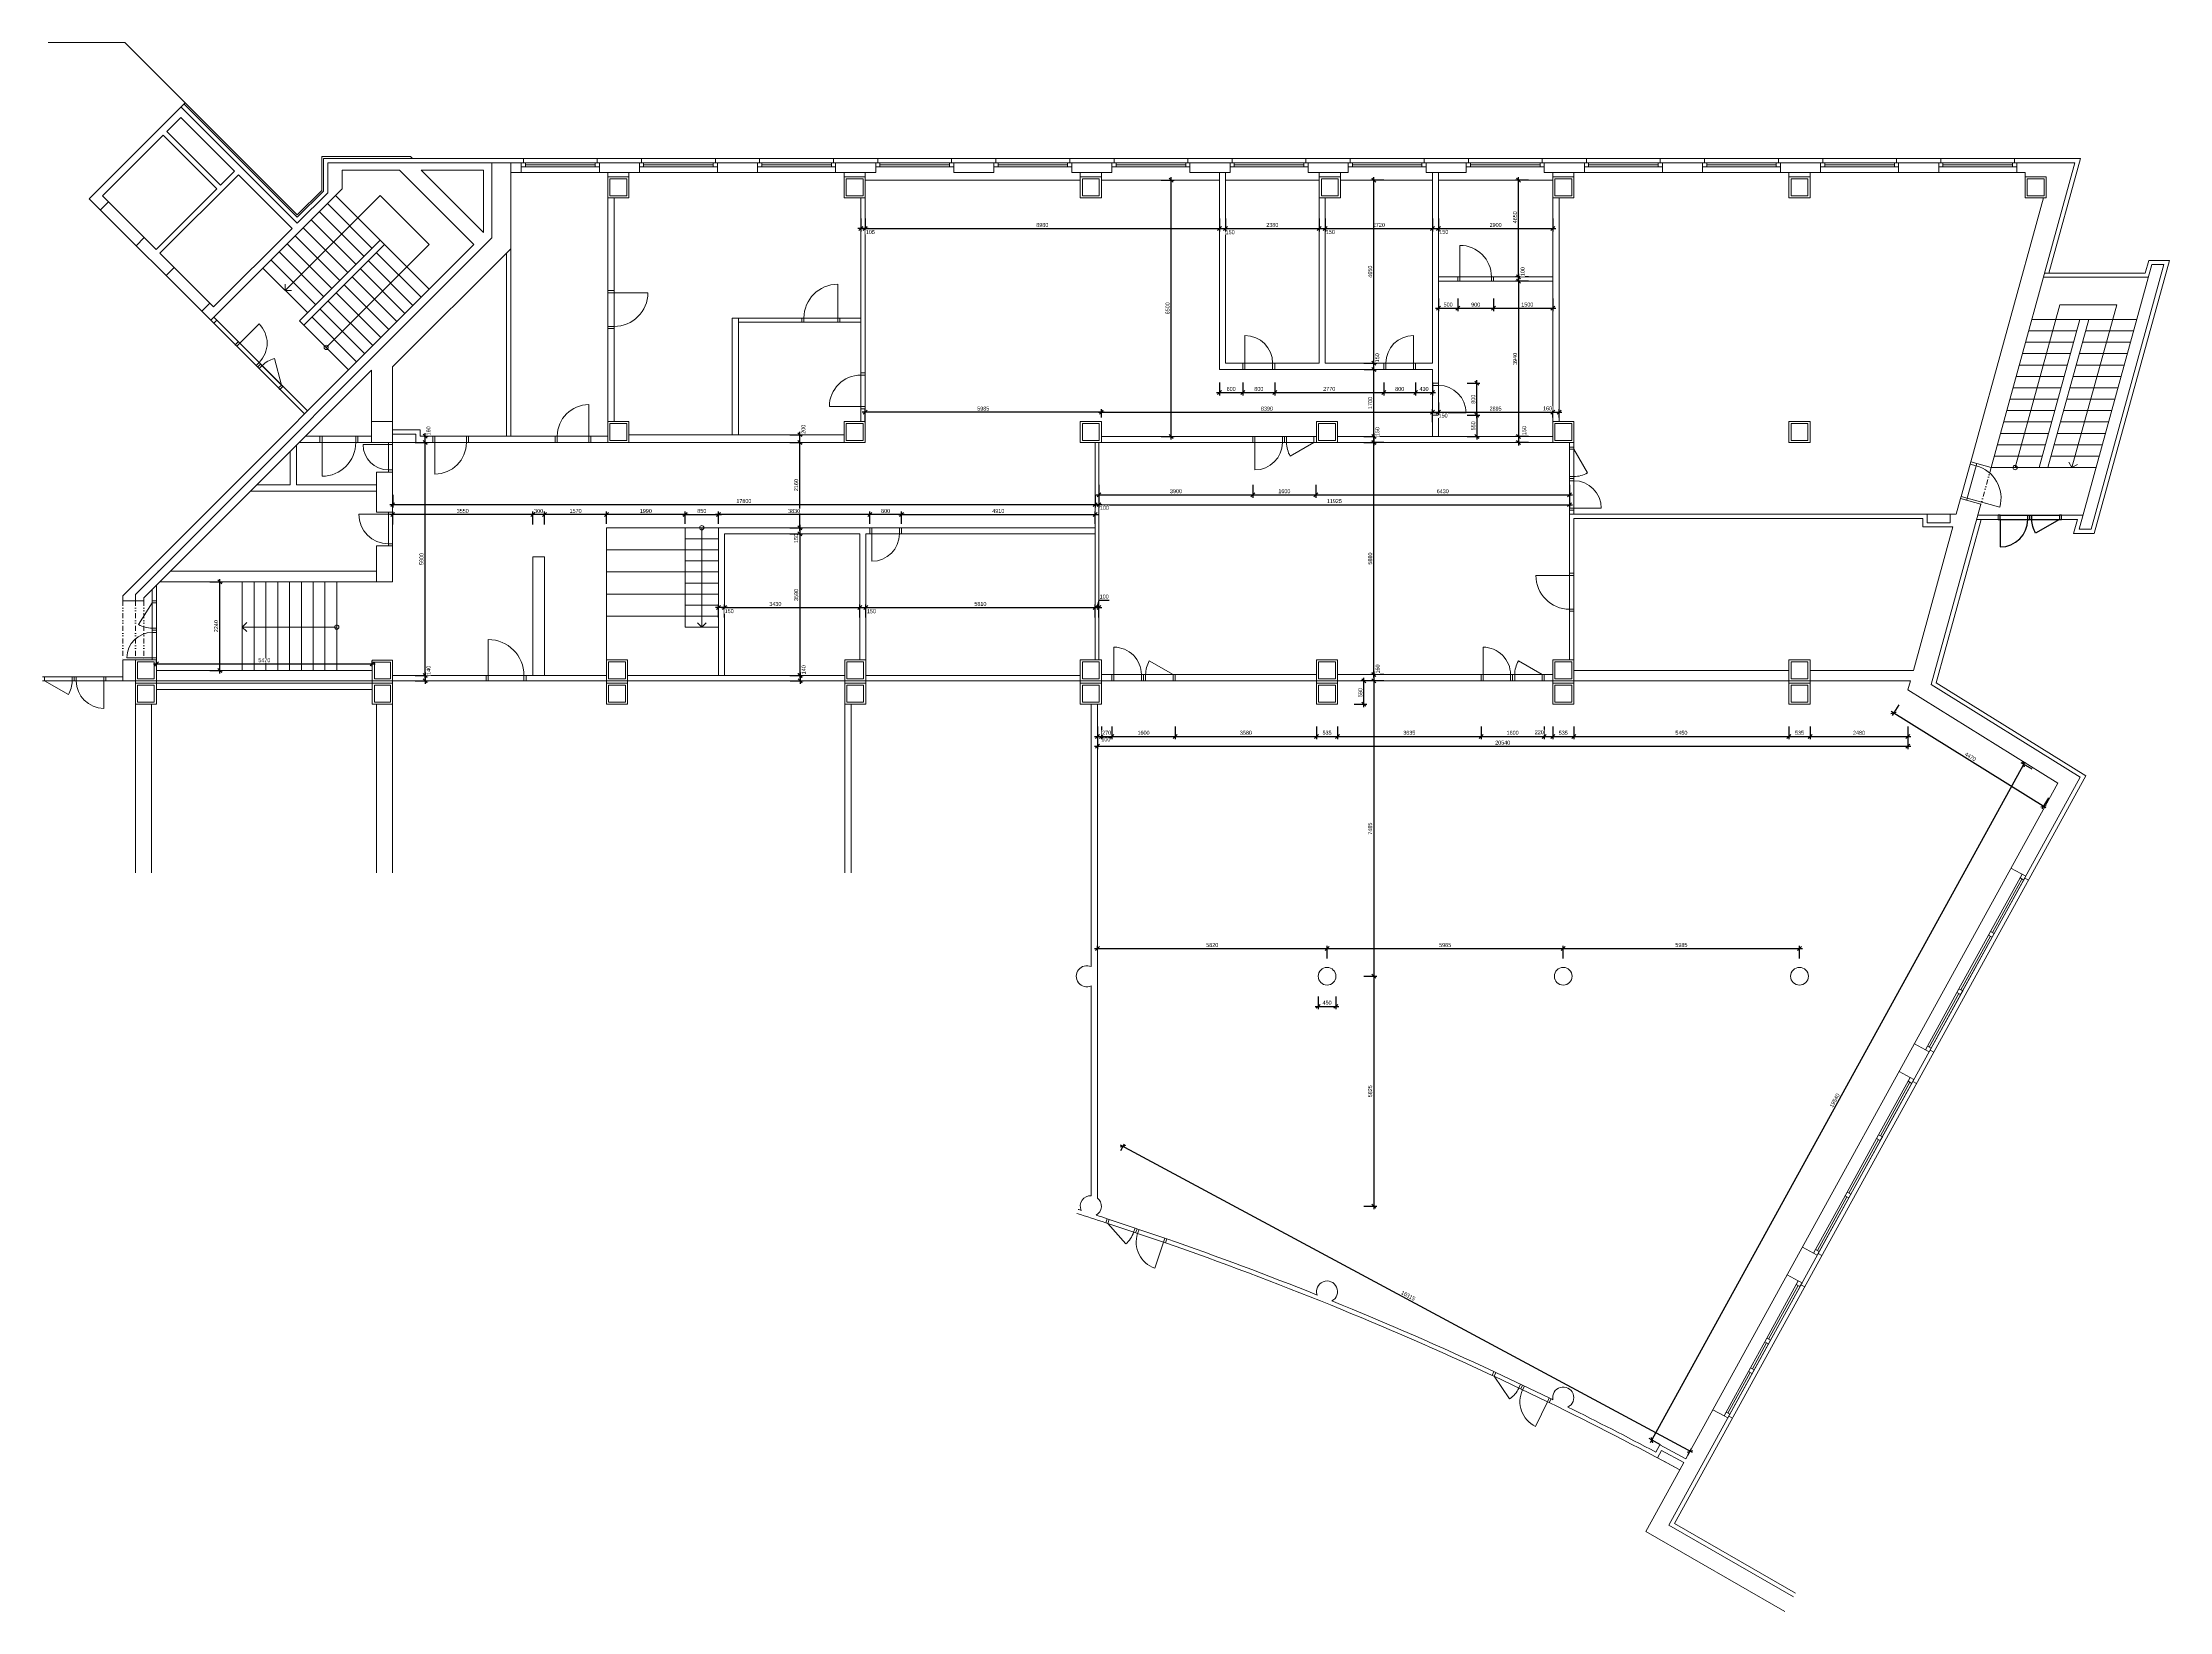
# Model space of a CAD drawing. Header units: millimetres. Extents: x -685 to 53218, y -11849 to 27902.
import ezdxf

# ---------------------------------------------------------------- set-up
doc = ezdxf.new("R2010")
doc.units = ezdxf.units.MM
doc.linetypes.add('DĚLICÍ', pattern=[31.75, 12.7, -6.35, 0, -6.35, 0, -6.35])
for name, color, linetype, lineweight in [('__okna dvere', 7, 'Continuous', 9), ('_kóty', 7, 'Continuous', 5), ('Konštrukcie', 7, 'Continuous', 15)]:
    doc.layers.add(name, color=color, linetype=linetype, lineweight=lineweight)
doc.styles.add('PDF Arial', font='ARIALN.TTF')
doc.dimstyles.new('1.50 int', dxfattribs={"dimscale": 50, "dimtxt": 2, "dimasz": 2, "dimexe": 1.5, "dimexo": 2, "dimgap": 0.5, "dimtad": 1, "dimrnd": 5, "dimzin": 9, "dimtxsty": 'PDF Arial', "dimblk": 'OBLIQUE', "dimcen": 10, "dimdle": 1.5, "dimadec": 0, "dimazin": 0, "dimtfac": 1, "dimtmove": 1, "dimatfit": 3, "dimldrblk": 'OBLIQUE', "dimfxl": 5, "dimfxlon": 1, "dimarcsym": 0})

# ---------------------------------------------------------------- blocks, each defined once
blk = doc.blocks.new('*U6')
for points in [[(0, 0), (100, 0), (100, 100), (0, 100)], [(0, 0), (1850, 0), (1850, 100), (0, 100)], [(1750, 0), (1850, 0), (1850, 100), (1750, 100)]]:
    blk.add_lwpolyline(points, close=True)
blk.add_lwpolyline([(1750, 50), (100, 50)])
blk = doc.blocks.new('*U133')
at = {"ltscale": 0.25}
blk.add_lwpolyline([(50, 0), (50, 748)], dxfattribs=at)
for points in [[(50, 0), (0, 0), (0, -100), (50, -100)], [(798, -100), (848, -100), (848, 0), (798, 0)]]:
    blk.add_lwpolyline(points, close=True)
blk.add_lwpolyline([(50, 0), (798, 0), (798, -100), (50, -100)], close=True, dxfattribs=at)
blk.add_arc((50, 0), 748, 0, 90, dxfattribs=at)
blk = doc.blocks.new('*U7')
at = {"ltscale": 0.25}
blk.add_lwpolyline([(50, 0), (50, 800)], dxfattribs=at)
for points in [[(50, 0), (0, 0), (0, -100), (50, -100)], [(850, -100), (900, -100), (900, 0), (850, 0)]]:
    blk.add_lwpolyline(points, close=True)
blk.add_lwpolyline([(50, 0), (850, 0), (850, -100), (50, -100)], close=True, dxfattribs=at)
blk.add_arc((50, 0), 800, 0, 90, dxfattribs=at)
blk = doc.blocks.new('*U131')
at = {"ltscale": 0.25}
blk.add_lwpolyline([(50, 0), (50, 748)], dxfattribs=at)
for points in [[(50, 0), (0, 0), (0, -150), (50, -150)], [(798, -150), (848, -150), (848, 0), (798, 0)]]:
    blk.add_lwpolyline(points, close=True)
blk.add_lwpolyline([(50, 0), (798, 0), (798, -150), (50, -150)], close=True, dxfattribs=at)
blk.add_arc((50, 0), 748, 0, 90, dxfattribs=at)
blk = doc.blocks.new('*U10')
at = {"ltscale": 0.25}
blk.add_lwpolyline([(50, 0), (50, 800)], dxfattribs=at)
for points in [[(50, 0), (0, 0), (0, -150), (50, -150)], [(850, -150), (900, -150), (900, 0), (850, 0)]]:
    blk.add_lwpolyline(points, close=True)
blk.add_lwpolyline([(50, 0), (850, 0), (850, -150), (50, -150)], close=True, dxfattribs=at)
blk.add_arc((50, 0), 800, 0, 90, dxfattribs=at)
blk = doc.blocks.new('*U12')
at = {"ltscale": 0.25}
blk.add_lwpolyline([(50, 0), (50, 600)], dxfattribs=at)
for points in [[(50, 0), (0, 0), (0, -100), (50, -100)], [(650, -100), (700, -100), (700, 0), (650, 0)]]:
    blk.add_lwpolyline(points, close=True)
blk.add_lwpolyline([(50, 0), (650, 0), (650, -100), (50, -100)], close=True, dxfattribs=at)
blk.add_arc((50, 0), 600, 0, 90, dxfattribs=at)
blk = doc.blocks.new('*U8')
at = {"ltscale": 0.25}
blk.add_lwpolyline([(50, 0), (50, 800)], dxfattribs=at)
for points in [[(50, 0), (0, 0), (0, -150), (50, -150)], [(850, -150), (900, -150), (900, 0), (850, 0)]]:
    blk.add_lwpolyline(points, close=True)
blk.add_lwpolyline([(50, 0), (850, 0), (850, -150), (50, -150)], close=True, dxfattribs=at)
blk.add_arc((50, 0), 800, 0, 90, dxfattribs=at)
blk = doc.blocks.new('*U13')
at = {"ltscale": 0.25}
blk.add_lwpolyline([(50, 0), (50, 700)], dxfattribs=at)
for points in [[(50, 0), (0, 0), (0, -100), (50, -100)], [(750, -100), (800, -100), (800, 0), (750, 0)]]:
    blk.add_lwpolyline(points, close=True)
blk.add_lwpolyline([(50, 0), (750, 0), (750, -100), (50, -100)], close=True, dxfattribs=at)
blk.add_arc((50, 0), 700, 0, 90, dxfattribs=at)
blk = doc.blocks.new('*U14')
at = {"ltscale": 0.25}
blk.add_lwpolyline([(50, 0), (50, 850)], dxfattribs=at)
for points in [[(50, 0), (0, 0), (0, -131), (50, -131)], [(900, -131), (950, -131), (950, 0), (900, 0)]]:
    blk.add_lwpolyline(points, close=True)
blk.add_lwpolyline([(50, 0), (900, 0), (900, -131), (50, -131)], close=True, dxfattribs=at)
blk.add_arc((50, 0), 850, 0, 90, dxfattribs=at)
blk = doc.blocks.new('*U134')
at = {"ltscale": 0.25}
blk.add_lwpolyline([(50, 0), (50, 655)], dxfattribs=at)
for points in [[(50, 0), (0, 0), (0, -150), (50, -150)], [(705, -150), (755, -150), (755, 0), (705, 0)]]:
    blk.add_lwpolyline(points, close=True)
blk.add_lwpolyline([(50, 0), (705, 0), (705, -150), (50, -150)], close=True, dxfattribs=at)
blk.add_arc((50, 0), 655, 0, 90, dxfattribs=at)
blk = doc.blocks.new('*U126')
at = {"ltscale": 0.25}
blk.add_lwpolyline([(50, 0), (50, 655)], dxfattribs=at)
for points in [[(50, 0), (0, 0), (0, -141), (50, -141)], [(705, -141), (755, -141), (755, 0), (705, 0)]]:
    blk.add_lwpolyline(points, close=True)
blk.add_lwpolyline([(50, 0), (705, 0), (705, -141), (50, -141)], close=True, dxfattribs=at)
blk.add_arc((50, 0), 655, 0, 90, dxfattribs=at)
blk = doc.blocks.new('*U130')
at = {"ltscale": 0.25}
blk.add_lwpolyline([(50, 0), (50, 748)], dxfattribs=at)
for points in [[(50, 0), (0, 0), (0, -100), (50, -100)], [(798, -100), (848, -100), (848, 0), (798, 0)]]:
    blk.add_lwpolyline(points, close=True)
blk.add_lwpolyline([(50, 0), (798, 0), (798, -100), (50, -100)], close=True, dxfattribs=at)
blk.add_arc((50, 0), 748, 0, 90, dxfattribs=at)
blk = doc.blocks.new('dveree')
for p, q in [((29900, 92865), (29950, 92865)), ((31350, 92865), (29950, 92865)), ((29950, 92865), (29950, 92715)), ((31350, 92715), (31350, 92865)), ((31350, 92865), (31400, 92865)), ((29950, 92715), (29900, 92715)), ((31350, 92715), (29950, 92715)), ((31400, 92715), (31350, 92715))]:
    blk.add_line(p, q)
for points in [[(30600, 92715), (30600, 92865)], [(30650, 92715), (30650, 92865)], [(30700, 92715), (30700, 92865)]]:
    blk.add_lwpolyline(points)
for points in [[(29950, 92715), (30513, 92390, 0.131652), (30600, 92715)], [(31350, 92715), (31350, 92065, -0.414214), (30700, 92715)]]:
    blk.add_lwpolyline(points, format="xyb")
blk = doc.blocks.new('*U3')
at = {"ltscale": 0.25}
blk.add_lwpolyline([(50, 0), (50, 800)], dxfattribs=at)
for points in [[(50, 0), (0, 0), (0, -100), (50, -100)], [(850, -100), (900, -100), (900, 0), (850, 0)]]:
    blk.add_lwpolyline(points, close=True)
blk.add_lwpolyline([(50, 0), (850, 0), (850, -100), (50, -100)], close=True, dxfattribs=at)
blk.add_arc((50, 0), 800, 0, 90, dxfattribs=at)
blk = doc.blocks.new('*U18')
for points in [[(0, 0), (100, 0), (100, 100), (0, 100)], [(0, 0), (1650, 0), (1650, 100), (0, 100)], [(1550, 0), (1650, 0), (1650, 100), (1550, 100)]]:
    blk.add_lwpolyline(points, close=True)
blk.add_lwpolyline([(1550, 50), (100, 50)])
blk = doc.blocks.new('*U19')
for points in [[(0, 0), (100, 0), (100, 100), (0, 100)], [(0, 0), (900, 0), (900, 100), (0, 100)], [(800, 0), (900, 0), (900, 100), (800, 100)]]:
    blk.add_lwpolyline(points, close=True)
blk.add_lwpolyline([(800, 50), (100, 50)])
blk = doc.blocks.new('*U20')
for points in [[(0, 0), (100, 0), (100, 100), (0, 100)], [(0, 0), (1300, 0), (1300, 100), (0, 100)], [(1200, 0), (1300, 0), (1300, 100), (1200, 100)]]:
    blk.add_lwpolyline(points, close=True)
blk.add_lwpolyline([(1200, 50), (100, 50)])
blk = doc.blocks.new('_Oblique')
at = {"color": 0, "linetype": 'ByBlock', "lineweight": -2}
blk.add_line((-0.5, -0.5), (0.5, 0.5), dxfattribs=at)
blk = doc.blocks.new('*D25')
at = {"layer": '_kóty', "color": 0, "lineweight": -2, "transparency": 16777216}
for p, q in [((20087, 23190), (29217, 23190)), ((20162, 23440), (20162, 23115)), ((29142, 23440), (29142, 23115))]:
    blk.add_line(p, q, dxfattribs=at)
at = {"layer": 'Defpoints', "color": 0, "transparency": 16777216}
for p in [(29142, 25618), (20162, 25169), (29142, 23190)]:
    blk.add_point(p, dxfattribs=at)
at = {"layer": '_kóty', "color": 0, "lineweight": -2, "transparency": 16777216, "xscale": 100, "yscale": 100, "zscale": 100, "rotation": 180}
blk.add_blockref('_Oblique', (20162, 23190), dxfattribs=at)
at = {"layer": '_kóty', "color": 0, "lineweight": -2, "transparency": 16777216, "xscale": 100, "yscale": 100, "zscale": 100}
blk.add_blockref('_Oblique', (29142, 23190), dxfattribs=at)
at = {"layer": '_kóty', "color": 0, "transparency": 16777216, "insert": (24652, 23281), "char_height": 100, "attachment_point": 5, "style": 'PDF Arial', "bg_fill": 3, "box_fill_scale": 1.1, "bg_fill_color": 256, "bg_fill_true_color": 13158600, "bg_fill_transparency": 0}
blk.add_mtext('8980', dxfattribs=at)
blk = doc.blocks.new('*D28')
at = {"layer": '_kóty', "color": 0, "lineweight": -2, "transparency": 16777216}
for p, q in [((3556, 14235), (3881, 14235)), ((3806, 11920), (3806, 14310)), ((3556, 11995), (3881, 11995))]:
    blk.add_line(p, q, dxfattribs=at)
at = {"layer": 'Defpoints', "color": 0, "transparency": 16777216}
for p in [(2285, 14235), (3806, 14235), (2202, 11995)]:
    blk.add_point(p, dxfattribs=at)
at = {"layer": '_kóty', "color": 0, "lineweight": -2, "transparency": 16777216, "xscale": 100, "yscale": 100, "zscale": 100}
for p, rotation in [((3806, 14235), 90), ((3806, 11995), 270)]:
    blk.add_blockref('_Oblique', p, dxfattribs=dict(at, rotation=rotation))
at = {"layer": '_kóty', "color": 0, "transparency": 16777216, "insert": (3715, 13115), "char_height": 100, "attachment_point": 5, "rotation": 90, "style": 'PDF Arial', "bg_fill": 3, "box_fill_scale": 1.1, "bg_fill_color": 256, "bg_fill_true_color": 13158600, "bg_fill_transparency": 0}
blk.add_mtext('2240', dxfattribs=at)
blk = doc.blocks.new('*D31')
at = {"layer": '_kóty', "color": 0, "lineweight": -2, "transparency": 16777216}
for p, q in [((2127, 12161), (7747, 12161)), ((2202, 12095), (2202, 12236)), ((7672, 12095), (7672, 12236))]:
    blk.add_line(p, q, dxfattribs=at)
at = {"layer": 'Defpoints', "color": 0, "transparency": 16777216}
for p in [(2202, 11995), (7672, 12161), (7672, 11995)]:
    blk.add_point(p, dxfattribs=at)
at = {"layer": '_kóty', "color": 0, "lineweight": -2, "transparency": 16777216, "xscale": 100, "yscale": 100, "zscale": 100, "rotation": 180}
blk.add_blockref('_Oblique', (2202, 12161), dxfattribs=at)
at = {"layer": '_kóty', "color": 0, "lineweight": -2, "transparency": 16777216, "xscale": 100, "yscale": 100, "zscale": 100}
blk.add_blockref('_Oblique', (7672, 12161), dxfattribs=at)
at = {"layer": '_kóty', "color": 0, "transparency": 16777216, "insert": (4937, 12252), "char_height": 100, "attachment_point": 5, "style": 'PDF Arial', "bg_fill": 3, "box_fill_scale": 1.1, "bg_fill_color": 256, "bg_fill_true_color": 13158600, "bg_fill_transparency": 0}
blk.add_mtext('5470', dxfattribs=at)
blk = doc.blocks.new('*D34')
at = {"layer": '_kóty', "color": 0, "lineweight": -2, "transparency": 16777216}
for p, q in [((9010, 11793), (9010, 17843)), ((8760, 17768), (9085, 17768)), ((8760, 11868), (9085, 11868))]:
    blk.add_line(p, q, dxfattribs=at)
at = {"layer": 'Defpoints', "color": 0, "transparency": 16777216}
for p in [(8189, 17768), (9010, 17768), (8189, 11868)]:
    blk.add_point(p, dxfattribs=at)
at = {"layer": '_kóty', "color": 0, "lineweight": -2, "transparency": 16777216, "xscale": 100, "yscale": 100, "zscale": 100}
for p, rotation in [((9010, 17768), 90), ((9010, 11868), 270)]:
    blk.add_blockref('_Oblique', p, dxfattribs=dict(at, rotation=rotation))
at = {"layer": '_kóty', "color": 0, "transparency": 16777216, "insert": (8919, 14818), "char_height": 100, "attachment_point": 5, "rotation": 90, "style": 'PDF Arial', "bg_fill": 3, "box_fill_scale": 1.1, "bg_fill_color": 256, "bg_fill_true_color": 13158600, "bg_fill_transparency": 0}
blk.add_mtext('5900', dxfattribs=at)
blk = doc.blocks.new('*D37')
at = {"layer": '_kóty', "color": 0, "lineweight": -2, "transparency": 16777216}
for p, q in [((27667, 24418), (27992, 24418)), ((27917, 17843), (27917, 24493)), ((27667, 17918), (27992, 17918))]:
    blk.add_line(p, q, dxfattribs=at)
at = {"layer": 'Defpoints', "color": 0, "transparency": 16777216}
for p in [(26149, 24418), (27917, 24418), (26149, 17918)]:
    blk.add_point(p, dxfattribs=at)
at = {"layer": '_kóty', "color": 0, "lineweight": -2, "transparency": 16777216, "xscale": 100, "yscale": 100, "zscale": 100}
for p, rotation in [((27917, 24418), 90), ((27917, 17918), 270)]:
    blk.add_blockref('_Oblique', p, dxfattribs=dict(at, rotation=rotation))
at = {"layer": '_kóty', "color": 0, "transparency": 16777216, "insert": (27826, 21168), "char_height": 100, "attachment_point": 5, "rotation": 90, "style": 'PDF Arial', "bg_fill": 3, "box_fill_scale": 1.1, "bg_fill_color": 256, "bg_fill_true_color": 13158600, "bg_fill_transparency": 0}
blk.add_mtext('6500', dxfattribs=at)
blk = doc.blocks.new('*D40')
at = {"layer": '_kóty', "color": 0, "lineweight": -2, "transparency": 16777216}
for p, q in [((32812, 19618), (33129, 19618)), ((33054, 17843), (33054, 19693)), ((32804, 17918), (33129, 17918))]:
    blk.add_line(p, q, dxfattribs=at)
at = {"layer": 'Defpoints', "color": 0, "transparency": 16777216}
for p in [(32712, 19618), (33054, 19618), (31536, 17918)]:
    blk.add_point(p, dxfattribs=at)
at = {"layer": '_kóty', "color": 0, "lineweight": -2, "transparency": 16777216, "xscale": 100, "yscale": 100, "zscale": 100}
for p, rotation in [((33054, 19618), 90), ((33054, 17918), 270)]:
    blk.add_blockref('_Oblique', p, dxfattribs=dict(at, rotation=rotation))
at = {"layer": '_kóty', "color": 0, "transparency": 16777216, "insert": (32962, 18768), "char_height": 100, "attachment_point": 5, "rotation": 90, "style": 'PDF Arial', "bg_fill": 3, "box_fill_scale": 1.1, "bg_fill_color": 256, "bg_fill_true_color": 13158600, "bg_fill_transparency": 0}
blk.add_mtext('1700', dxfattribs=at)
blk = doc.blocks.new('*D43')
at = {"layer": '_kóty', "color": 0, "lineweight": -2, "transparency": 16777216}
for p, q in [((26074, 18535), (34616, 18535)), ((26149, 18403), (26149, 18610)), ((34541, 18285), (34541, 18610))]:
    blk.add_line(p, q, dxfattribs=at)
at = {"layer": 'Defpoints', "color": 0, "transparency": 16777216}
for p in [(34541, 18535), (26149, 18303), (34541, 17918)]:
    blk.add_point(p, dxfattribs=at)
at = {"layer": '_kóty', "color": 0, "lineweight": -2, "transparency": 16777216, "xscale": 100, "yscale": 100, "zscale": 100, "rotation": 180}
blk.add_blockref('_Oblique', (26149, 18535), dxfattribs=at)
at = {"layer": '_kóty', "color": 0, "lineweight": -2, "transparency": 16777216, "xscale": 100, "yscale": 100, "zscale": 100}
blk.add_blockref('_Oblique', (34541, 18535), dxfattribs=at)
at = {"layer": '_kóty', "color": 0, "transparency": 16777216, "insert": (30345, 18626), "char_height": 100, "attachment_point": 5, "style": 'PDF Arial', "bg_fill": 3, "box_fill_scale": 1.1, "bg_fill_color": 256, "bg_fill_true_color": 13158600, "bg_fill_transparency": 0}
blk.add_mtext('8390', dxfattribs=at)
blk = doc.blocks.new('*D46')
at = {"layer": '_kóty', "color": 0, "lineweight": -2, "transparency": 16777216}
for p, q in [((26014, 16193), (38091, 16193)), ((26089, 16443), (26089, 16118)), ((38016, 16443), (38016, 16118))]:
    blk.add_line(p, q, dxfattribs=at)
at = {"layer": 'Defpoints', "color": 0, "transparency": 16777216}
for p in [(26089, 17768), (38016, 17768), (38016, 16193)]:
    blk.add_point(p, dxfattribs=at)
at = {"layer": '_kóty', "color": 0, "lineweight": -2, "transparency": 16777216, "xscale": 100, "yscale": 100, "zscale": 100, "rotation": 180}
blk.add_blockref('_Oblique', (26089, 16193), dxfattribs=at)
at = {"layer": '_kóty', "color": 0, "lineweight": -2, "transparency": 16777216, "xscale": 100, "yscale": 100, "zscale": 100}
blk.add_blockref('_Oblique', (38016, 16193), dxfattribs=at)
at = {"layer": '_kóty', "color": 0, "transparency": 16777216, "insert": (32052, 16284), "char_height": 100, "attachment_point": 5, "style": 'PDF Arial', "bg_fill": 3, "box_fill_scale": 1.1, "bg_fill_color": 256, "bg_fill_true_color": 13158600, "bg_fill_transparency": 0}
blk.add_mtext('11925', dxfattribs=at)
blk = doc.blocks.new('*D49')
at = {"layer": '_kóty', "color": 0, "lineweight": -2, "transparency": 16777216}
for p, q in [((33054, 11813), (33054, 17843)), ((33304, 17768), (32979, 17768)), ((33304, 11888), (32979, 11888))]:
    blk.add_line(p, q, dxfattribs=at)
at = {"layer": 'Defpoints', "color": 0, "transparency": 16777216}
for p in [(33054, 17768), (37416, 17768), (36988, 11888)]:
    blk.add_point(p, dxfattribs=at)
at = {"layer": '_kóty', "color": 0, "lineweight": -2, "transparency": 16777216, "xscale": 100, "yscale": 100, "zscale": 100}
for p, rotation in [((33054, 17768), 90), ((33054, 11888), 270)]:
    blk.add_blockref('_Oblique', p, dxfattribs=dict(at, rotation=rotation))
at = {"layer": '_kóty', "color": 0, "transparency": 16777216, "insert": (32962, 14828), "char_height": 100, "attachment_point": 5, "rotation": 90, "style": 'PDF Arial', "bg_fill": 3, "box_fill_scale": 1.1, "bg_fill_color": 256, "bg_fill_true_color": 13158600, "bg_fill_transparency": 0}
blk.add_mtext('5880', dxfattribs=at)
blk = doc.blocks.new('*D50')
at = {"layer": '_kóty', "color": 0, "lineweight": -2, "transparency": 16777216}
for p, q in [((32804, 17918), (33129, 17918)), ((33054, 17993), (33054, 17693)), ((32804, 17768), (33129, 17768))]:
    blk.add_line(p, q, dxfattribs=at)
at = {"layer": 'Defpoints', "color": 0, "transparency": 16777216}
for p in [(31536, 17918), (31536, 17768)]:
    blk.add_point(p, dxfattribs=at)
at = {"layer": '_kóty', "color": 0, "transparency": 16777216, "insert": (33144, 18045), "char_height": 100, "attachment_point": 5, "rotation": 90, "style": 'PDF Arial', "bg_fill": 3, "box_fill_scale": 1.1, "bg_fill_color": 256, "bg_fill_true_color": 13158600, "bg_fill_transparency": 0}
blk.add_mtext('150', dxfattribs=at)
at = {"layer": 'Defpoints', "color": 0, "transparency": 16777216}
blk.add_point((33054, 17768), dxfattribs=at)
at = {"layer": '_kóty', "color": 0, "lineweight": -2, "transparency": 16777216, "xscale": 100, "yscale": 100, "zscale": 100}
for p, rotation in [((33054, 17918), 90), ((33054, 17768), 270)]:
    blk.add_blockref('_Oblique', p, dxfattribs=dict(at, rotation=rotation))
blk = doc.blocks.new('*D51')
at = {"layer": '_kóty', "color": 0, "lineweight": -2, "transparency": 16777216}
for p, q in [((26164, 16193), (25914, 16193)), ((25989, 16443), (25989, 16118)), ((26089, 16443), (26089, 16118))]:
    blk.add_line(p, q, dxfattribs=at)
at = {"layer": 'Defpoints', "color": 0, "transparency": 16777216}
for p in [(25989, 17768), (26089, 17768)]:
    blk.add_point(p, dxfattribs=at)
at = {"layer": '_kóty', "color": 0, "transparency": 16777216, "insert": (26228, 16115), "char_height": 100, "attachment_point": 5, "style": 'PDF Arial', "bg_fill": 3, "box_fill_scale": 1.1, "bg_fill_color": 256, "bg_fill_true_color": 13158600, "bg_fill_transparency": 0}
blk.add_mtext('100', dxfattribs=at)
at = {"layer": 'Defpoints', "color": 0, "transparency": 16777216}
blk.add_point((25989, 16193), dxfattribs=at)
at = {"layer": '_kóty', "color": 0, "lineweight": -2, "transparency": 16777216, "xscale": 100, "yscale": 100, "zscale": 100, "rotation": 180}
blk.add_blockref('_Oblique', (25989, 16193), dxfattribs=at)
at = {"layer": '_kóty', "color": 0, "lineweight": -2, "transparency": 16777216, "xscale": 100, "yscale": 100, "zscale": 100}
blk.add_blockref('_Oblique', (26089, 16193), dxfattribs=at)
blk = doc.blocks.new('*D52')
at = {"layer": '_kóty', "color": 0, "lineweight": -2, "transparency": 16777216}
for p, q in [((26064, 16193), (8114, 16193)), ((8189, 16443), (8189, 16118)), ((25989, 16443), (25989, 16118))]:
    blk.add_line(p, q, dxfattribs=at)
at = {"layer": 'Defpoints', "color": 0, "transparency": 16777216}
for p in [(8189, 17768), (25989, 17768), (8189, 16193)]:
    blk.add_point(p, dxfattribs=at)
at = {"layer": '_kóty', "color": 0, "lineweight": -2, "transparency": 16777216, "xscale": 100, "yscale": 100, "zscale": 100, "rotation": 180}
blk.add_blockref('_Oblique', (8189, 16193), dxfattribs=at)
at = {"layer": '_kóty', "color": 0, "lineweight": -2, "transparency": 16777216, "xscale": 100, "yscale": 100, "zscale": 100}
blk.add_blockref('_Oblique', (25989, 16193), dxfattribs=at)
at = {"layer": '_kóty', "color": 0, "transparency": 16777216, "insert": (17089, 16284), "char_height": 100, "attachment_point": 5, "style": 'PDF Arial', "bg_fill": 3, "box_fill_scale": 1.1, "bg_fill_color": 256, "bg_fill_true_color": 13158600, "bg_fill_transparency": 0}
blk.add_mtext('17800', dxfattribs=at)
blk = doc.blocks.new('*D53')
at = {"layer": '_kóty', "color": 0, "lineweight": -2, "transparency": 16777216}
for p, q in [((8760, 11868), (9085, 11868)), ((9010, 11943), (9010, 11653)), ((8760, 11728), (9085, 11728))]:
    blk.add_line(p, q, dxfattribs=at)
at = {"layer": 'Defpoints', "color": 0, "transparency": 16777216}
for p in [(8189, 11868), (8189, 11728)]:
    blk.add_point(p, dxfattribs=at)
at = {"layer": '_kóty', "color": 0, "transparency": 16777216, "insert": (9097, 11998), "char_height": 100, "attachment_point": 5, "rotation": 90, "style": 'PDF Arial', "bg_fill": 3, "box_fill_scale": 1.1, "bg_fill_color": 256, "bg_fill_true_color": 13158600, "bg_fill_transparency": 0}
blk.add_mtext('140', dxfattribs=at)
at = {"layer": 'Defpoints', "color": 0, "transparency": 16777216}
blk.add_point((9010, 11728), dxfattribs=at)
at = {"layer": '_kóty', "color": 0, "lineweight": -2, "transparency": 16777216, "xscale": 100, "yscale": 100, "zscale": 100}
for p, rotation in [((9010, 11868), 90), ((9010, 11728), 270)]:
    blk.add_blockref('_Oblique', p, dxfattribs=dict(at, rotation=rotation))
blk = doc.blocks.new('*D54')
at = {"layer": '_kóty', "color": 0, "lineweight": -2, "transparency": 16777216}
for p, q in [((8984, 17928), (9085, 17928)), ((9010, 17693), (9010, 18003)), ((8760, 17768), (9085, 17768))]:
    blk.add_line(p, q, dxfattribs=at)
at = {"layer": 'Defpoints', "color": 0, "transparency": 16777216}
blk.add_point((8189, 17768), dxfattribs=at)
at = {"layer": '_kóty', "color": 0, "transparency": 16777216, "insert": (9095, 18062), "char_height": 100, "attachment_point": 5, "rotation": 90, "style": 'PDF Arial', "bg_fill": 3, "box_fill_scale": 1.1, "bg_fill_color": 256, "bg_fill_true_color": 13158600, "bg_fill_transparency": 0}
blk.add_mtext('160', dxfattribs=at)
at = {"layer": 'Defpoints', "color": 0, "transparency": 16777216}
for p in [(8884, 17928), (9010, 17928)]:
    blk.add_point(p, dxfattribs=at)
at = {"layer": '_kóty', "color": 0, "lineweight": -2, "transparency": 16777216, "xscale": 100, "yscale": 100, "zscale": 100}
for p, rotation in [((9010, 17928), 90), ((9010, 17768), 270)]:
    blk.add_blockref('_Oblique', p, dxfattribs=dict(at, rotation=rotation))
blk = doc.blocks.new('*D55')
at = {"layer": '_kóty', "color": 0, "lineweight": -2, "transparency": 16777216}
for p, q in [((20237, 23190), (19980, 23190)), ((20055, 23440), (20055, 23115)), ((20162, 23440), (20162, 23115))]:
    blk.add_line(p, q, dxfattribs=at)
at = {"layer": 'Defpoints', "color": 0, "transparency": 16777216}
for p in [(20055, 25169), (20162, 25169)]:
    blk.add_point(p, dxfattribs=at)
at = {"layer": '_kóty', "color": 0, "transparency": 16777216, "insert": (20293, 23099), "char_height": 100, "attachment_point": 5, "style": 'PDF Arial', "bg_fill": 3, "box_fill_scale": 1.1, "bg_fill_color": 256, "bg_fill_true_color": 13158600, "bg_fill_transparency": 0}
blk.add_mtext('105', dxfattribs=at)
at = {"layer": 'Defpoints', "color": 0, "transparency": 16777216}
blk.add_point((20055, 23190), dxfattribs=at)
at = {"layer": '_kóty', "color": 0, "lineweight": -2, "transparency": 16777216, "xscale": 100, "yscale": 100, "zscale": 100, "rotation": 180}
blk.add_blockref('_Oblique', (20055, 23190), dxfattribs=at)
at = {"layer": '_kóty', "color": 0, "lineweight": -2, "transparency": 16777216, "xscale": 100, "yscale": 100, "zscale": 100}
blk.add_blockref('_Oblique', (20162, 23190), dxfattribs=at)
blk = doc.blocks.new('*D56')
at = {"layer": '_kóty', "color": 0, "lineweight": -2, "transparency": 16777216}
for p, q in [((26014, 16443), (30063, 16443)), ((26089, 16693), (26089, 16368)), ((29988, 16693), (29988, 16368))]:
    blk.add_line(p, q, dxfattribs=at)
at = {"layer": 'Defpoints', "color": 0, "transparency": 16777216}
for p in [(26089, 18018), (29988, 17768), (29988, 16443)]:
    blk.add_point(p, dxfattribs=at)
at = {"layer": '_kóty', "color": 0, "lineweight": -2, "transparency": 16777216, "xscale": 100, "yscale": 100, "zscale": 100, "rotation": 180}
blk.add_blockref('_Oblique', (26089, 16443), dxfattribs=at)
at = {"layer": '_kóty', "color": 0, "lineweight": -2, "transparency": 16777216, "xscale": 100, "yscale": 100, "zscale": 100}
blk.add_blockref('_Oblique', (29988, 16443), dxfattribs=at)
at = {"layer": '_kóty', "color": 0, "transparency": 16777216, "insert": (28038, 16534), "char_height": 100, "attachment_point": 5, "style": 'PDF Arial', "bg_fill": 3, "box_fill_scale": 1.1, "bg_fill_color": 256, "bg_fill_true_color": 13158600, "bg_fill_transparency": 0}
blk.add_mtext('3900', dxfattribs=at)
blk = doc.blocks.new('*D57')
at = {"layer": '_kóty', "color": 0, "lineweight": -2, "transparency": 16777216}
for p, q in [((29913, 16443), (31661, 16443)), ((29988, 16693), (29988, 16368)), ((31586, 16693), (31586, 16368))]:
    blk.add_line(p, q, dxfattribs=at)
at = {"layer": 'Defpoints', "color": 0, "transparency": 16777216}
for p in [(29988, 17768), (31586, 17768), (31586, 16443)]:
    blk.add_point(p, dxfattribs=at)
at = {"layer": '_kóty', "color": 0, "lineweight": -2, "transparency": 16777216, "xscale": 100, "yscale": 100, "zscale": 100, "rotation": 180}
blk.add_blockref('_Oblique', (29988, 16443), dxfattribs=at)
at = {"layer": '_kóty', "color": 0, "lineweight": -2, "transparency": 16777216, "xscale": 100, "yscale": 100, "zscale": 100}
blk.add_blockref('_Oblique', (31586, 16443), dxfattribs=at)
at = {"layer": '_kóty', "color": 0, "transparency": 16777216, "insert": (30787, 16534), "char_height": 100, "attachment_point": 5, "style": 'PDF Arial', "bg_fill": 3, "box_fill_scale": 1.1, "bg_fill_color": 256, "bg_fill_true_color": 13158600, "bg_fill_transparency": 0}
blk.add_mtext('1600', dxfattribs=at)
blk = doc.blocks.new('*D58')
at = {"layer": '_kóty', "color": 0, "lineweight": -2, "transparency": 16777216}
for p, q in [((31511, 16443), (38091, 16443)), ((31586, 16693), (31586, 16368)), ((38016, 16693), (38016, 16368))]:
    blk.add_line(p, q, dxfattribs=at)
at = {"layer": 'Defpoints', "color": 0, "transparency": 16777216}
for p in [(31586, 17768), (38016, 17768), (38016, 16443)]:
    blk.add_point(p, dxfattribs=at)
at = {"layer": '_kóty', "color": 0, "lineweight": -2, "transparency": 16777216, "xscale": 100, "yscale": 100, "zscale": 100, "rotation": 180}
blk.add_blockref('_Oblique', (31586, 16443), dxfattribs=at)
at = {"layer": '_kóty', "color": 0, "lineweight": -2, "transparency": 16777216, "xscale": 100, "yscale": 100, "zscale": 100}
blk.add_blockref('_Oblique', (38016, 16443), dxfattribs=at)
at = {"layer": '_kóty', "color": 0, "transparency": 16777216, "insert": (34801, 16534), "char_height": 100, "attachment_point": 5, "style": 'PDF Arial', "bg_fill": 3, "box_fill_scale": 1.1, "bg_fill_color": 256, "bg_fill_true_color": 13158600, "bg_fill_transparency": 0}
blk.add_mtext('6430', dxfattribs=at)
blk = doc.blocks.new('*D59')
at = {"layer": '_kóty', "color": 0, "lineweight": -2, "transparency": 16777216}
for p, q in [((26224, 18535), (20087, 18535)), ((20162, 18285), (20162, 18610)), ((26149, 18403), (26149, 18610))]:
    blk.add_line(p, q, dxfattribs=at)
at = {"layer": 'Defpoints', "color": 0, "transparency": 16777216}
for p in [(20162, 18535), (26149, 18303), (20162, 17768)]:
    blk.add_point(p, dxfattribs=at)
at = {"layer": '_kóty', "color": 0, "lineweight": -2, "transparency": 16777216, "xscale": 100, "yscale": 100, "zscale": 100, "rotation": 180}
blk.add_blockref('_Oblique', (20162, 18535), dxfattribs=at)
at = {"layer": '_kóty', "color": 0, "lineweight": -2, "transparency": 16777216, "xscale": 100, "yscale": 100, "zscale": 100}
blk.add_blockref('_Oblique', (26149, 18535), dxfattribs=at)
at = {"layer": '_kóty', "color": 0, "transparency": 16777216, "insert": (23156, 18626), "char_height": 100, "attachment_point": 5, "style": 'PDF Arial', "bg_fill": 3, "box_fill_scale": 1.1, "bg_fill_color": 256, "bg_fill_true_color": 13158600, "bg_fill_transparency": 0}
blk.add_mtext('5985', dxfattribs=at)
blk = doc.blocks.new('*D60')
at = {"layer": '_kóty', "color": 0, "lineweight": -2, "transparency": 16777216}
for p, q in [((34466, 18535), (34767, 18535)), ((34541, 18285), (34541, 18610)), ((34692, 18785), (34692, 18460))]:
    blk.add_line(p, q, dxfattribs=at)
at = {"layer": 'Defpoints', "color": 0, "transparency": 16777216}
for p in [(34692, 19270), (34541, 17918)]:
    blk.add_point(p, dxfattribs=at)
at = {"layer": '_kóty', "color": 0, "transparency": 16777216, "insert": (34809, 18452), "char_height": 100, "attachment_point": 5, "style": 'PDF Arial', "bg_fill": 3, "box_fill_scale": 1.1, "bg_fill_color": 256, "bg_fill_true_color": 13158600, "bg_fill_transparency": 0}
blk.add_mtext('150', dxfattribs=at)
at = {"layer": 'Defpoints', "color": 0, "transparency": 16777216}
blk.add_point((34692, 18535), dxfattribs=at)
at = {"layer": '_kóty', "color": 0, "lineweight": -2, "transparency": 16777216, "xscale": 100, "yscale": 100, "zscale": 100, "rotation": 180}
blk.add_blockref('_Oblique', (34541, 18535), dxfattribs=at)
at = {"layer": '_kóty', "color": 0, "lineweight": -2, "transparency": 16777216, "xscale": 100, "yscale": 100, "zscale": 100}
blk.add_blockref('_Oblique', (34692, 18535), dxfattribs=at)
blk = doc.blocks.new('*D61')
at = {"layer": '_kóty', "color": 0, "lineweight": -2, "transparency": 16777216}
for p, q in [((34617, 18535), (37663, 18535)), ((34692, 18785), (34692, 18460)), ((37588, 18403), (37588, 18610))]:
    blk.add_line(p, q, dxfattribs=at)
at = {"layer": 'Defpoints', "color": 0, "transparency": 16777216}
for p in [(34692, 19270), (37588, 18535), (37588, 18303)]:
    blk.add_point(p, dxfattribs=at)
at = {"layer": '_kóty', "color": 0, "lineweight": -2, "transparency": 16777216, "xscale": 100, "yscale": 100, "zscale": 100, "rotation": 180}
blk.add_blockref('_Oblique', (34692, 18535), dxfattribs=at)
at = {"layer": '_kóty', "color": 0, "lineweight": -2, "transparency": 16777216, "xscale": 100, "yscale": 100, "zscale": 100}
blk.add_blockref('_Oblique', (37588, 18535), dxfattribs=at)
at = {"layer": '_kóty', "color": 0, "transparency": 16777216, "insert": (36140, 18626), "char_height": 100, "attachment_point": 5, "style": 'PDF Arial', "bg_fill": 3, "box_fill_scale": 1.1, "bg_fill_color": 256, "bg_fill_true_color": 13158600, "bg_fill_transparency": 0}
blk.add_mtext('2895', dxfattribs=at)
blk = doc.blocks.new('*D62')
at = {"layer": '_kóty', "color": 0, "lineweight": -2, "transparency": 16777216}
for p, q in [((37513, 18535), (37823, 18535)), ((37588, 18403), (37588, 18610)), ((37748, 18403), (37748, 18610))]:
    blk.add_line(p, q, dxfattribs=at)
at = {"layer": '_kóty', "color": 0, "transparency": 16777216, "insert": (37458, 18631), "char_height": 100, "attachment_point": 5, "style": 'PDF Arial', "bg_fill": 3, "box_fill_scale": 1.1, "bg_fill_color": 256, "bg_fill_true_color": 13158600, "bg_fill_transparency": 0}
blk.add_mtext('160', dxfattribs=at)
at = {"layer": 'Defpoints', "color": 0, "transparency": 16777216}
for p in [(37748, 18535), (37588, 18303), (37748, 18303)]:
    blk.add_point(p, dxfattribs=at)
at = {"layer": '_kóty', "color": 0, "lineweight": -2, "transparency": 16777216, "xscale": 100, "yscale": 100, "zscale": 100, "rotation": 180}
blk.add_blockref('_Oblique', (37588, 18535), dxfattribs=at)
at = {"layer": '_kóty', "color": 0, "lineweight": -2, "transparency": 16777216, "xscale": 100, "yscale": 100, "zscale": 100}
blk.add_blockref('_Oblique', (37748, 18535), dxfattribs=at)
blk = doc.blocks.new('*D63')
at = {"layer": '_kóty', "color": 0, "lineweight": -2, "transparency": 16777216}
for p, q in [((33304, 11888), (32979, 11888)), ((33054, 11963), (33054, 11653)), ((33304, 11728), (32979, 11728))]:
    blk.add_line(p, q, dxfattribs=at)
at = {"layer": 'Defpoints', "color": 0, "transparency": 16777216}
for p in [(36988, 11888), (35171, 11728)]:
    blk.add_point(p, dxfattribs=at)
at = {"layer": '_kóty', "color": 0, "transparency": 16777216, "insert": (33150, 12030), "char_height": 100, "attachment_point": 5, "rotation": 90, "style": 'PDF Arial', "bg_fill": 3, "box_fill_scale": 1.1, "bg_fill_color": 256, "bg_fill_true_color": 13158600, "bg_fill_transparency": 0}
blk.add_mtext('160', dxfattribs=at)
at = {"layer": 'Defpoints', "color": 0, "transparency": 16777216}
blk.add_point((33054, 11728), dxfattribs=at)
at = {"layer": '_kóty', "color": 0, "lineweight": -2, "transparency": 16777216, "xscale": 100, "yscale": 100, "zscale": 100}
for p, rotation in [((33054, 11888), 90), ((33054, 11728), 270)]:
    blk.add_blockref('_Oblique', p, dxfattribs=dict(at, rotation=rotation))
blk = doc.blocks.new('*U68')
at = {"ltscale": 0.25}
blk.add_lwpolyline([(50, 0), (50, 655)], dxfattribs=at)
for points in [[(50, 0), (0, 0), (0, -140), (50, -140)], [(705, -140), (755, -140), (755, 0), (705, 0)]]:
    blk.add_lwpolyline(points, close=True)
blk.add_lwpolyline([(50, 0), (705, 0), (705, -140), (50, -140)], close=True, dxfattribs=at)
blk.add_arc((50, 0), 655, 0, 90, dxfattribs=at)
blk = doc.blocks.new('*D69')
at = {"layer": '_kóty', "color": 0, "lineweight": -2, "transparency": 16777216}
for p, q in [((18506, 15533), (18506, 17843)), ((18256, 17768), (18581, 17768)), ((18256, 15608), (18581, 15608))]:
    blk.add_line(p, q, dxfattribs=at)
at = {"layer": 'Defpoints', "color": 0, "transparency": 16777216}
for p in [(17685, 17768), (18506, 17768), (16449, 15608)]:
    blk.add_point(p, dxfattribs=at)
at = {"layer": '_kóty', "color": 0, "lineweight": -2, "transparency": 16777216, "xscale": 100, "yscale": 100, "zscale": 100}
for p, rotation in [((18506, 17768), 90), ((18506, 15608), 270)]:
    blk.add_blockref('_Oblique', p, dxfattribs=dict(at, rotation=rotation))
at = {"layer": '_kóty', "color": 0, "transparency": 16777216, "insert": (18415, 16688), "char_height": 100, "attachment_point": 5, "rotation": 90, "style": 'PDF Arial', "bg_fill": 3, "box_fill_scale": 1.1, "bg_fill_color": 256, "bg_fill_true_color": 13158600, "bg_fill_transparency": 0}
blk.add_mtext('2160', dxfattribs=at)
blk = doc.blocks.new('*D70')
at = {"layer": '_kóty', "color": 0, "lineweight": -2, "transparency": 16777216}
for p, q in [((18506, 15683), (18506, 15383)), ((18256, 15608), (18581, 15608)), ((18256, 15458), (18581, 15458))]:
    blk.add_line(p, q, dxfattribs=at)
at = {"layer": 'Defpoints', "color": 0, "transparency": 16777216}
for p in [(16449, 15608), (17685, 15458)]:
    blk.add_point(p, dxfattribs=at)
at = {"layer": '_kóty', "color": 0, "transparency": 16777216, "insert": (18414, 15335), "char_height": 100, "attachment_point": 5, "rotation": 90, "style": 'PDF Arial', "bg_fill": 3, "box_fill_scale": 1.1, "bg_fill_color": 256, "bg_fill_true_color": 13158600, "bg_fill_transparency": 0}
blk.add_mtext('150', dxfattribs=at)
at = {"layer": 'Defpoints', "color": 0, "transparency": 16777216}
blk.add_point((18506, 15458), dxfattribs=at)
at = {"layer": '_kóty', "color": 0, "lineweight": -2, "transparency": 16777216, "xscale": 100, "yscale": 100, "zscale": 100}
for p, rotation in [((18506, 15608), 90), ((18506, 15458), 270)]:
    blk.add_blockref('_Oblique', p, dxfattribs=dict(at, rotation=rotation))
blk = doc.blocks.new('*D72')
at = {"layer": '_kóty', "color": 0, "lineweight": -2, "transparency": 16777216}
for p, q in [((18264, 11868), (18589, 11868)), ((18514, 11943), (18514, 11653)), ((18264, 11728), (18589, 11728))]:
    blk.add_line(p, q, dxfattribs=at)
at = {"layer": 'Defpoints', "color": 0, "transparency": 16777216}
for p in [(16599, 11868), (16894, 11728)]:
    blk.add_point(p, dxfattribs=at)
at = {"layer": '_kóty', "color": 0, "transparency": 16777216, "insert": (18604, 12011), "char_height": 100, "attachment_point": 5, "rotation": 90, "style": 'PDF Arial', "bg_fill": 3, "box_fill_scale": 1.1, "bg_fill_color": 256, "bg_fill_true_color": 13158600, "bg_fill_transparency": 0}
blk.add_mtext('140', dxfattribs=at)
at = {"layer": 'Defpoints', "color": 0, "transparency": 16777216}
blk.add_point((18514, 11728), dxfattribs=at)
at = {"layer": '_kóty', "color": 0, "lineweight": -2, "transparency": 16777216, "xscale": 100, "yscale": 100, "zscale": 100}
for p, rotation in [((18514, 11868), 90), ((18514, 11728), 270)]:
    blk.add_blockref('_Oblique', p, dxfattribs=dict(at, rotation=rotation))
blk = doc.blocks.new('*D73')
at = {"layer": '_kóty', "color": 0, "lineweight": -2, "transparency": 16777216}
for p, q in [((18256, 17967), (18581, 17967)), ((18506, 17693), (18506, 18042)), ((18256, 17768), (18581, 17768))]:
    blk.add_line(p, q, dxfattribs=at)
at = {"layer": 'Defpoints', "color": 0, "transparency": 16777216}
for p in [(16903, 17967), (17685, 17768)]:
    blk.add_point(p, dxfattribs=at)
at = {"layer": '_kóty', "color": 0, "transparency": 16777216, "insert": (18599, 18104), "char_height": 100, "attachment_point": 5, "rotation": 90, "style": 'PDF Arial', "bg_fill": 3, "box_fill_scale": 1.1, "bg_fill_color": 256, "bg_fill_true_color": 13158600, "bg_fill_transparency": 0}
blk.add_mtext('200', dxfattribs=at)
at = {"layer": 'Defpoints', "color": 0, "transparency": 16777216}
blk.add_point((18506, 17967), dxfattribs=at)
at = {"layer": '_kóty', "color": 0, "lineweight": -2, "transparency": 16777216, "xscale": 100, "yscale": 100, "zscale": 100}
for p, rotation in [((18506, 17967), 90), ((18506, 17768), 270)]:
    blk.add_blockref('_Oblique', p, dxfattribs=dict(at, rotation=rotation))
blk = doc.blocks.new('*D74')
at = {"layer": '_kóty', "color": 0, "lineweight": -2, "transparency": 16777216}
for p, q in [((15674, 15943), (13534, 15943)), ((13609, 15708), (13609, 16018)), ((15599, 15708), (15599, 16018))]:
    blk.add_line(p, q, dxfattribs=at)
at = {"layer": 'Defpoints', "color": 0, "transparency": 16777216}
for p in [(13609, 15943), (13609, 15608), (15599, 15608)]:
    blk.add_point(p, dxfattribs=at)
at = {"layer": '_kóty', "color": 0, "lineweight": -2, "transparency": 16777216, "xscale": 100, "yscale": 100, "zscale": 100, "rotation": 180}
blk.add_blockref('_Oblique', (13609, 15943), dxfattribs=at)
at = {"layer": '_kóty', "color": 0, "lineweight": -2, "transparency": 16777216, "xscale": 100, "yscale": 100, "zscale": 100}
blk.add_blockref('_Oblique', (15599, 15943), dxfattribs=at)
at = {"layer": '_kóty', "color": 0, "transparency": 16777216, "insert": (14604, 16034), "char_height": 100, "attachment_point": 5, "style": 'PDF Arial', "bg_fill": 3, "box_fill_scale": 1.1, "bg_fill_color": 256, "bg_fill_true_color": 13158600, "bg_fill_transparency": 0}
blk.add_mtext('1990', dxfattribs=at)
blk = doc.blocks.new('*D75')
at = {"layer": '_kóty', "color": 0, "lineweight": -2, "transparency": 16777216}
for p, q in [((15524, 15943), (16524, 15943)), ((15599, 15708), (15599, 16018)), ((16449, 15708), (16449, 16018))]:
    blk.add_line(p, q, dxfattribs=at)
at = {"layer": 'Defpoints', "color": 0, "transparency": 16777216}
for p in [(16449, 15943), (15599, 15608), (16449, 15608)]:
    blk.add_point(p, dxfattribs=at)
at = {"layer": '_kóty', "color": 0, "lineweight": -2, "transparency": 16777216, "xscale": 100, "yscale": 100, "zscale": 100, "rotation": 180}
blk.add_blockref('_Oblique', (15599, 15943), dxfattribs=at)
at = {"layer": '_kóty', "color": 0, "lineweight": -2, "transparency": 16777216, "xscale": 100, "yscale": 100, "zscale": 100}
blk.add_blockref('_Oblique', (16449, 15943), dxfattribs=at)
at = {"layer": '_kóty', "color": 0, "transparency": 16777216, "insert": (16024, 16034), "char_height": 100, "attachment_point": 5, "style": 'PDF Arial', "bg_fill": 3, "box_fill_scale": 1.1, "bg_fill_color": 256, "bg_fill_true_color": 13158600, "bg_fill_transparency": 0}
blk.add_mtext('850', dxfattribs=at)
blk = doc.blocks.new('*D76')
at = {"layer": '_kóty', "color": 0, "lineweight": -2, "transparency": 16777216}
for p, q in [((21011, 15943), (26064, 15943)), ((21086, 15708), (21086, 16018)), ((25989, 15708), (25989, 16018))]:
    blk.add_line(p, q, dxfattribs=at)
at = {"layer": 'Defpoints', "color": 0, "transparency": 16777216}
for p in [(25989, 15943), (21086, 15608), (25989, 15608)]:
    blk.add_point(p, dxfattribs=at)
at = {"layer": '_kóty', "color": 0, "lineweight": -2, "transparency": 16777216, "xscale": 100, "yscale": 100, "zscale": 100, "rotation": 180}
blk.add_blockref('_Oblique', (21086, 15943), dxfattribs=at)
at = {"layer": '_kóty', "color": 0, "lineweight": -2, "transparency": 16777216, "xscale": 100, "yscale": 100, "zscale": 100}
blk.add_blockref('_Oblique', (25989, 15943), dxfattribs=at)
at = {"layer": '_kóty', "color": 0, "transparency": 16777216, "insert": (23537, 16034), "char_height": 100, "attachment_point": 5, "style": 'PDF Arial', "bg_fill": 3, "box_fill_scale": 1.1, "bg_fill_color": 256, "bg_fill_true_color": 13158600, "bg_fill_transparency": 0}
blk.add_mtext('4910', dxfattribs=at)
blk = doc.blocks.new('*D77')
at = {"layer": '_kóty', "color": 0, "lineweight": -2, "transparency": 16777216}
for p, q in [((13684, 15943), (11964, 15943)), ((12039, 15693), (12039, 16018)), ((13609, 15708), (13609, 16018))]:
    blk.add_line(p, q, dxfattribs=at)
at = {"layer": 'Defpoints', "color": 0, "transparency": 16777216}
for p in [(12039, 15943), (13609, 15608), (12039, 14868)]:
    blk.add_point(p, dxfattribs=at)
at = {"layer": '_kóty', "color": 0, "lineweight": -2, "transparency": 16777216, "xscale": 100, "yscale": 100, "zscale": 100, "rotation": 180}
blk.add_blockref('_Oblique', (12039, 15943), dxfattribs=at)
at = {"layer": '_kóty', "color": 0, "lineweight": -2, "transparency": 16777216, "xscale": 100, "yscale": 100, "zscale": 100}
blk.add_blockref('_Oblique', (13609, 15943), dxfattribs=at)
at = {"layer": '_kóty', "color": 0, "transparency": 16777216, "insert": (12824, 16034), "char_height": 100, "attachment_point": 5, "style": 'PDF Arial', "bg_fill": 3, "box_fill_scale": 1.1, "bg_fill_color": 256, "bg_fill_true_color": 13158600, "bg_fill_transparency": 0}
blk.add_mtext('1570', dxfattribs=at)
blk = doc.blocks.new('*D78')
at = {"layer": '_kóty', "color": 0, "lineweight": -2, "transparency": 16777216}
for p, q in [((12114, 15943), (11664, 15943)), ((11739, 15693), (11739, 16018)), ((12039, 15693), (12039, 16018))]:
    blk.add_line(p, q, dxfattribs=at)
at = {"layer": 'Defpoints', "color": 0, "transparency": 16777216}
for p in [(11739, 14868), (12039, 14868)]:
    blk.add_point(p, dxfattribs=at)
at = {"layer": '_kóty', "color": 0, "lineweight": -2, "transparency": 16777216, "xscale": 100, "yscale": 100, "zscale": 100, "rotation": 180}
blk.add_blockref('_Oblique', (11739, 15943), dxfattribs=at)
at = {"layer": '_kóty', "color": 0, "lineweight": -2, "transparency": 16777216, "xscale": 100, "yscale": 100, "zscale": 100}
blk.add_blockref('_Oblique', (12039, 15943), dxfattribs=at)
at = {"layer": '_kóty', "color": 0, "transparency": 16777216, "insert": (11889, 16034), "char_height": 100, "attachment_point": 5, "style": 'PDF Arial', "bg_fill": 3, "box_fill_scale": 1.1, "bg_fill_color": 256, "bg_fill_true_color": 13158600, "bg_fill_transparency": 0}
blk.add_mtext('300', dxfattribs=at)
at = {"layer": 'Defpoints', "color": 0, "transparency": 16777216}
blk.add_point((11739, 15943), dxfattribs=at)
blk = doc.blocks.new('*D79')
at = {"layer": '_kóty', "color": 0, "lineweight": -2, "transparency": 16777216}
for p, q in [((11814, 15943), (8114, 15943)), ((8189, 15693), (8189, 16018)), ((11739, 15693), (11739, 16018))]:
    blk.add_line(p, q, dxfattribs=at)
at = {"layer": 'Defpoints', "color": 0, "transparency": 16777216}
for p in [(8189, 15943), (11739, 14868), (8189, 14235)]:
    blk.add_point(p, dxfattribs=at)
at = {"layer": '_kóty', "color": 0, "lineweight": -2, "transparency": 16777216, "xscale": 100, "yscale": 100, "zscale": 100, "rotation": 180}
blk.add_blockref('_Oblique', (8189, 15943), dxfattribs=at)
at = {"layer": '_kóty', "color": 0, "lineweight": -2, "transparency": 16777216, "xscale": 100, "yscale": 100, "zscale": 100}
blk.add_blockref('_Oblique', (11739, 15943), dxfattribs=at)
at = {"layer": '_kóty', "color": 0, "transparency": 16777216, "insert": (9964, 16034), "char_height": 100, "attachment_point": 5, "style": 'PDF Arial', "bg_fill": 3, "box_fill_scale": 1.1, "bg_fill_color": 256, "bg_fill_true_color": 13158600, "bg_fill_transparency": 0}
blk.add_mtext('3550', dxfattribs=at)
blk = doc.blocks.new('*D80')
at = {"layer": '_kóty', "color": 0, "lineweight": -2, "transparency": 16777216}
for p, q in [((18256, 15458), (18581, 15458)), ((18506, 15533), (18506, 11793)), ((18256, 11868), (18581, 11868))]:
    blk.add_line(p, q, dxfattribs=at)
at = {"layer": 'Defpoints', "color": 0, "transparency": 16777216}
for p in [(17685, 15458), (16599, 11868), (18506, 11868)]:
    blk.add_point(p, dxfattribs=at)
at = {"layer": '_kóty', "color": 0, "lineweight": -2, "transparency": 16777216, "xscale": 100, "yscale": 100, "zscale": 100}
for p, rotation in [((18506, 15458), 90), ((18506, 11868), 270)]:
    blk.add_blockref('_Oblique', p, dxfattribs=dict(at, rotation=rotation))
at = {"layer": '_kóty', "color": 0, "transparency": 16777216, "insert": (18415, 13903), "char_height": 100, "attachment_point": 5, "rotation": 90, "style": 'PDF Arial', "bg_fill": 3, "box_fill_scale": 1.1, "bg_fill_color": 256, "bg_fill_true_color": 13158600, "bg_fill_transparency": 0}
blk.add_mtext('3590', dxfattribs=at)
blk = doc.blocks.new('*D81')
at = {"layer": '_kóty', "color": 0, "lineweight": -2, "transparency": 16777216}
for p, q in [((16524, 13587), (20104, 13587)), ((16599, 13337), (16599, 13662)), ((20029, 13337), (20029, 13662))]:
    blk.add_line(p, q, dxfattribs=at)
at = {"layer": 'Defpoints', "color": 0, "transparency": 16777216}
for p in [(20029, 13587), (16599, 11868), (20029, 12262)]:
    blk.add_point(p, dxfattribs=at)
at = {"layer": '_kóty', "color": 0, "lineweight": -2, "transparency": 16777216, "xscale": 100, "yscale": 100, "zscale": 100, "rotation": 180}
blk.add_blockref('_Oblique', (16599, 13587), dxfattribs=at)
at = {"layer": '_kóty', "color": 0, "lineweight": -2, "transparency": 16777216, "xscale": 100, "yscale": 100, "zscale": 100}
blk.add_blockref('_Oblique', (20029, 13587), dxfattribs=at)
at = {"layer": '_kóty', "color": 0, "transparency": 16777216, "insert": (17888, 13678), "char_height": 100, "attachment_point": 5, "style": 'PDF Arial', "bg_fill": 3, "box_fill_scale": 1.1, "bg_fill_color": 256, "bg_fill_true_color": 13158600, "bg_fill_transparency": 0}
blk.add_mtext('3430', dxfattribs=at)
blk = doc.blocks.new('*D82')
at = {"layer": '_kóty', "color": 0, "lineweight": -2, "transparency": 16777216}
for p, q in [((16674, 13587), (16374, 13587)), ((16449, 13337), (16449, 13662)), ((16599, 13337), (16599, 13662))]:
    blk.add_line(p, q, dxfattribs=at)
at = {"layer": 'Defpoints', "color": 0, "transparency": 16777216}
for p in [(16449, 11868), (16599, 11868)]:
    blk.add_point(p, dxfattribs=at)
at = {"layer": '_kóty', "color": 0, "transparency": 16777216, "insert": (16717, 13495), "char_height": 100, "attachment_point": 5, "style": 'PDF Arial', "bg_fill": 3, "box_fill_scale": 1.1, "bg_fill_color": 256, "bg_fill_true_color": 13158600, "bg_fill_transparency": 0}
blk.add_mtext('150', dxfattribs=at)
at = {"layer": 'Defpoints', "color": 0, "transparency": 16777216}
blk.add_point((16449, 13587), dxfattribs=at)
at = {"layer": '_kóty', "color": 0, "lineweight": -2, "transparency": 16777216, "xscale": 100, "yscale": 100, "zscale": 100, "rotation": 180}
blk.add_blockref('_Oblique', (16449, 13587), dxfattribs=at)
at = {"layer": '_kóty', "color": 0, "lineweight": -2, "transparency": 16777216, "xscale": 100, "yscale": 100, "zscale": 100}
blk.add_blockref('_Oblique', (16599, 13587), dxfattribs=at)
blk = doc.blocks.new('*D83')
at = {"layer": '_kóty', "color": 0, "lineweight": -2, "transparency": 16777216}
for p, q in [((19954, 13587), (20254, 13587)), ((20029, 13337), (20029, 13662)), ((20179, 13337), (20179, 13662))]:
    blk.add_line(p, q, dxfattribs=at)
at = {"layer": 'Defpoints', "color": 0, "transparency": 16777216}
for p in [(20029, 12262), (20179, 12262)]:
    blk.add_point(p, dxfattribs=at)
at = {"layer": '_kóty', "color": 0, "transparency": 16777216, "insert": (20324, 13492), "char_height": 100, "attachment_point": 5, "style": 'PDF Arial', "bg_fill": 3, "box_fill_scale": 1.1, "bg_fill_color": 256, "bg_fill_true_color": 13158600, "bg_fill_transparency": 0}
blk.add_mtext('150', dxfattribs=at)
at = {"layer": 'Defpoints', "color": 0, "transparency": 16777216}
blk.add_point((20179, 13587), dxfattribs=at)
at = {"layer": '_kóty', "color": 0, "lineweight": -2, "transparency": 16777216, "xscale": 100, "yscale": 100, "zscale": 100, "rotation": 180}
blk.add_blockref('_Oblique', (20029, 13587), dxfattribs=at)
at = {"layer": '_kóty', "color": 0, "lineweight": -2, "transparency": 16777216, "xscale": 100, "yscale": 100, "zscale": 100}
blk.add_blockref('_Oblique', (20179, 13587), dxfattribs=at)
blk = doc.blocks.new('*D84')
at = {"layer": '_kóty', "color": 0, "lineweight": -2, "transparency": 16777216}
for p, q in [((20104, 13587), (26064, 13587)), ((20179, 13337), (20179, 13662)), ((25989, 13337), (25989, 13662))]:
    blk.add_line(p, q, dxfattribs=at)
at = {"layer": 'Defpoints', "color": 0, "transparency": 16777216}
for p in [(25989, 13587), (20179, 12262), (25989, 12262)]:
    blk.add_point(p, dxfattribs=at)
at = {"layer": '_kóty', "color": 0, "lineweight": -2, "transparency": 16777216, "xscale": 100, "yscale": 100, "zscale": 100, "rotation": 180}
blk.add_blockref('_Oblique', (20179, 13587), dxfattribs=at)
at = {"layer": '_kóty', "color": 0, "lineweight": -2, "transparency": 16777216, "xscale": 100, "yscale": 100, "zscale": 100}
blk.add_blockref('_Oblique', (25989, 13587), dxfattribs=at)
at = {"layer": '_kóty', "color": 0, "transparency": 16777216, "insert": (23084, 13678), "char_height": 100, "attachment_point": 5, "style": 'PDF Arial', "bg_fill": 3, "box_fill_scale": 1.1, "bg_fill_color": 256, "bg_fill_true_color": 13158600, "bg_fill_transparency": 0}
blk.add_mtext('5810', dxfattribs=at)
blk = doc.blocks.new('*D85')
at = {"layer": '_kóty', "color": 0, "lineweight": -2, "transparency": 16777216}
for p, q in [((25914, 13587), (26164, 13587)), ((25989, 13337), (25989, 13662)), ((26039, 13587), (26094, 13773)), ((26089, 13337), (26089, 13662)), ((26094, 13773), (26348, 13773))]:
    blk.add_line(p, q, dxfattribs=at)
at = {"layer": 'Defpoints', "color": 0, "transparency": 16777216}
for p in [(25989, 12262), (26089, 12262)]:
    blk.add_point(p, dxfattribs=at)
at = {"layer": '_kóty', "color": 0, "transparency": 16777216, "insert": (26221, 13864), "char_height": 100, "attachment_point": 5, "style": 'PDF Arial', "bg_fill": 3, "box_fill_scale": 1.1, "bg_fill_color": 256, "bg_fill_true_color": 13158600, "bg_fill_transparency": 0}
blk.add_mtext('100', dxfattribs=at)
at = {"layer": 'Defpoints', "color": 0, "transparency": 16777216}
blk.add_point((26089, 13587), dxfattribs=at)
at = {"layer": '_kóty', "color": 0, "lineweight": -2, "transparency": 16777216, "xscale": 100, "yscale": 100, "zscale": 100, "rotation": 180}
blk.add_blockref('_Oblique', (25989, 13587), dxfattribs=at)
at = {"layer": '_kóty', "color": 0, "lineweight": -2, "transparency": 16777216, "xscale": 100, "yscale": 100, "zscale": 100}
blk.add_blockref('_Oblique', (26089, 13587), dxfattribs=at)
blk = doc.blocks.new('*D88')
at = {"layer": '_kóty', "color": 0, "lineweight": -2, "transparency": 16777216}
for p, q in [((25974, 4945), (31944, 4945)), ((26049, 4945), (26049, 5020)), ((31869, 4695), (31869, 5020))]:
    blk.add_line(p, q, dxfattribs=at)
at = {"layer": 'Defpoints', "color": 0, "transparency": 16777216}
for p in [(26049, 4883), (31869, 4945), (31869, 4244)]:
    blk.add_point(p, dxfattribs=at)
at = {"layer": '_kóty', "color": 0, "lineweight": -2, "transparency": 16777216, "xscale": 100, "yscale": 100, "zscale": 100, "rotation": 180}
blk.add_blockref('_Oblique', (26049, 4945), dxfattribs=at)
at = {"layer": '_kóty', "color": 0, "lineweight": -2, "transparency": 16777216, "xscale": 100, "yscale": 100, "zscale": 100}
blk.add_blockref('_Oblique', (31869, 4945), dxfattribs=at)
at = {"layer": '_kóty', "color": 0, "transparency": 16777216, "insert": (28959, 5036), "char_height": 100, "attachment_point": 5, "style": 'PDF Arial', "bg_fill": 3, "box_fill_scale": 1.1, "bg_fill_color": 256, "bg_fill_true_color": 13158600, "bg_fill_transparency": 0}
blk.add_mtext('5820', dxfattribs=at)
blk = doc.blocks.new('*D89')
at = {"layer": '_kóty', "color": 0, "lineweight": -2, "transparency": 16777216}
for p, q in [((31794, 4945), (37930, 4945)), ((31869, 4695), (31869, 5020)), ((37855, 4695), (37855, 5020))]:
    blk.add_line(p, q, dxfattribs=at)
at = {"layer": 'Defpoints', "color": 0, "transparency": 16777216}
for p in [(37855, 4945), (31869, 4244), (37855, 4244)]:
    blk.add_point(p, dxfattribs=at)
at = {"layer": '_kóty', "color": 0, "lineweight": -2, "transparency": 16777216, "xscale": 100, "yscale": 100, "zscale": 100, "rotation": 180}
blk.add_blockref('_Oblique', (31869, 4945), dxfattribs=at)
at = {"layer": '_kóty', "color": 0, "lineweight": -2, "transparency": 16777216, "xscale": 100, "yscale": 100, "zscale": 100}
blk.add_blockref('_Oblique', (37855, 4945), dxfattribs=at)
at = {"layer": '_kóty', "color": 0, "transparency": 16777216, "insert": (34862, 5036), "char_height": 100, "attachment_point": 5, "style": 'PDF Arial', "bg_fill": 3, "box_fill_scale": 1.1, "bg_fill_color": 256, "bg_fill_true_color": 13158600, "bg_fill_transparency": 0}
blk.add_mtext('5985', dxfattribs=at)
blk = doc.blocks.new('*D90')
at = {"layer": '_kóty', "color": 0, "lineweight": -2, "transparency": 16777216}
for p, q in [((37780, 4945), (43917, 4945)), ((37855, 4695), (37855, 5020)), ((43842, 4695), (43842, 5020))]:
    blk.add_line(p, q, dxfattribs=at)
at = {"layer": 'Defpoints', "color": 0, "transparency": 16777216}
for p in [(43842, 4945), (37855, 4244), (43842, 4244)]:
    blk.add_point(p, dxfattribs=at)
at = {"layer": '_kóty', "color": 0, "lineweight": -2, "transparency": 16777216, "xscale": 100, "yscale": 100, "zscale": 100, "rotation": 180}
blk.add_blockref('_Oblique', (37855, 4945), dxfattribs=at)
at = {"layer": '_kóty', "color": 0, "lineweight": -2, "transparency": 16777216, "xscale": 100, "yscale": 100, "zscale": 100}
blk.add_blockref('_Oblique', (43842, 4945), dxfattribs=at)
at = {"layer": '_kóty', "color": 0, "transparency": 16777216, "insert": (40849, 5036), "char_height": 100, "attachment_point": 5, "style": 'PDF Arial', "bg_fill": 3, "box_fill_scale": 1.1, "bg_fill_color": 256, "bg_fill_true_color": 13158600, "bg_fill_transparency": 0}
blk.add_mtext('5985', dxfattribs=at)
blk = doc.blocks.new('*D91')
at = {"layer": '_kóty', "color": 0, "lineweight": -2, "transparency": 16777216}
for p, q in [((31569, 3483), (32169, 3483)), ((31644, 3733), (31644, 3408)), ((32094, 3733), (32094, 3408))]:
    blk.add_line(p, q, dxfattribs=at)
at = {"layer": 'Defpoints', "color": 0, "transparency": 16777216}
for p in [(31644, 4244), (32094, 4244)]:
    blk.add_point(p, dxfattribs=at)
at = {"layer": '_kóty', "color": 0, "lineweight": -2, "transparency": 16777216, "xscale": 100, "yscale": 100, "zscale": 100, "rotation": 180}
blk.add_blockref('_Oblique', (31644, 3483), dxfattribs=at)
at = {"layer": '_kóty', "color": 0, "lineweight": -2, "transparency": 16777216, "xscale": 100, "yscale": 100, "zscale": 100}
blk.add_blockref('_Oblique', (32094, 3483), dxfattribs=at)
at = {"layer": '_kóty', "color": 0, "transparency": 16777216, "insert": (31869, 3574), "char_height": 100, "attachment_point": 5, "style": 'PDF Arial', "bg_fill": 3, "box_fill_scale": 1.1, "bg_fill_color": 256, "bg_fill_true_color": 13158600, "bg_fill_transparency": 0}
blk.add_mtext('450', dxfattribs=at)
at = {"layer": 'Defpoints', "color": 0, "transparency": 16777216}
blk.add_point((32094, 3483), dxfattribs=at)
blk = doc.blocks.new('*D92')
at = {"layer": '_kóty', "color": 0, "lineweight": -2, "transparency": 16777216}
for p, q in [((33304, 11728), (32979, 11728)), ((33054, 11803), (33054, 4169)), ((32804, 4244), (33129, 4244))]:
    blk.add_line(p, q, dxfattribs=at)
at = {"layer": 'Defpoints', "color": 0, "transparency": 16777216}
for p in [(35171, 11728), (31269, 4244), (33054, 4244)]:
    blk.add_point(p, dxfattribs=at)
at = {"layer": '_kóty', "color": 0, "lineweight": -2, "transparency": 16777216, "xscale": 100, "yscale": 100, "zscale": 100}
for p, rotation in [((33054, 11728), 90), ((33054, 4244), 270)]:
    blk.add_blockref('_Oblique', p, dxfattribs=dict(at, rotation=rotation))
at = {"layer": '_kóty', "color": 0, "transparency": 16777216, "insert": (32962, 7986), "char_height": 100, "attachment_point": 5, "rotation": 90, "style": 'PDF Arial', "bg_fill": 3, "box_fill_scale": 1.1, "bg_fill_color": 256, "bg_fill_true_color": 13158600, "bg_fill_transparency": 0}
blk.add_mtext('7485', dxfattribs=at)
blk = doc.blocks.new('*D93')
at = {"layer": '_kóty', "color": 0, "lineweight": -2, "transparency": 16777216}
for p, q in [((33054, 4319), (33054, -1657)), ((32804, 4244), (33129, 4244)), ((32804, -1582), (33129, -1582))]:
    blk.add_line(p, q, dxfattribs=at)
at = {"layer": 'Defpoints', "color": 0, "transparency": 16777216}
for p in [(31269, 4244), (25282, -1582), (33054, -1582)]:
    blk.add_point(p, dxfattribs=at)
at = {"layer": '_kóty', "color": 0, "lineweight": -2, "transparency": 16777216, "xscale": 100, "yscale": 100, "zscale": 100}
for p, rotation in [((33054, 4244), 90), ((33054, -1582), 270)]:
    blk.add_blockref('_Oblique', p, dxfattribs=dict(at, rotation=rotation))
at = {"layer": '_kóty', "color": 0, "transparency": 16777216, "insert": (32962, 1331), "char_height": 100, "attachment_point": 5, "rotation": 90, "style": 'PDF Arial', "bg_fill": 3, "box_fill_scale": 1.1, "bg_fill_color": 256, "bg_fill_true_color": 13158600, "bg_fill_transparency": 0}
blk.add_mtext('5825', dxfattribs=at)
blk = doc.blocks.new('*D94')
at = {"layer": '_kóty', "color": 0, "lineweight": -2, "transparency": 16777216}
for p, q in [((33054, 11728), (32729, 11728)), ((32804, 11065), (32804, 11803)), ((32554, 11140), (32879, 11140))]:
    blk.add_line(p, q, dxfattribs=at)
at = {"layer": 'Defpoints', "color": 0, "transparency": 16777216}
for p in [(34921, 11728), (31536, 11140)]:
    blk.add_point(p, dxfattribs=at)
at = {"layer": '_kóty', "color": 0, "transparency": 16777216, "insert": (32712, 11434), "char_height": 100, "attachment_point": 5, "rotation": 90, "style": 'PDF Arial', "bg_fill": 3, "box_fill_scale": 1.1, "bg_fill_color": 256, "bg_fill_true_color": 13158600, "bg_fill_transparency": 0}
blk.add_mtext('590', dxfattribs=at)
at = {"layer": 'Defpoints', "color": 0, "transparency": 16777216}
blk.add_point((32804, 11728), dxfattribs=at)
at = {"layer": '_kóty', "color": 0, "lineweight": -2, "transparency": 16777216, "xscale": 100, "yscale": 100, "zscale": 100}
for p, rotation in [((32804, 11728), 90), ((32804, 11140), 270)]:
    blk.add_blockref('_Oblique', p, dxfattribs=dict(at, rotation=rotation))
blk = doc.blocks.new('*D95')
at = {"layer": '_kóty', "color": 0, "lineweight": -2, "transparency": 16777216}
for p, q in [((40064, -7570), (49558, 9679)), ((49741, 9493), (49457, 9649)), ((40320, -7625), (40035, -7469))]:
    blk.add_line(p, q, dxfattribs=at)
at = {"layer": 'Defpoints', "color": 0, "transparency": 16777216}
for p in [(49522, 9613), (50387, 9137), (40965, -7981)]:
    blk.add_point(p, dxfattribs=at)
at = {"layer": '_kóty', "color": 0, "lineweight": -2, "transparency": 16777216, "xscale": 100, "yscale": 100, "zscale": 100}
for p, rotation in [((49522, 9613), 61.17162973385025), ((40101, -7505), 241.1716297338503)]:
    blk.add_blockref('_Oblique', p, dxfattribs=dict(at, rotation=rotation))
at = {"layer": '_kóty', "color": 0, "transparency": 16777216, "insert": (44732, 1098), "char_height": 100, "attachment_point": 5, "rotation": 61.1716, "style": 'PDF Arial', "bg_fill": 3, "box_fill_scale": 1.1, "bg_fill_color": 256, "bg_fill_true_color": 13158600, "bg_fill_transparency": 0}
blk.add_mtext('19540', dxfattribs=at)
blk = doc.blocks.new('*D96')
at = {"layer": '_kóty', "color": 0, "lineweight": -2, "transparency": 16777216}
for p, q in [((41134, -7824), (26630, -31)), ((26640, -170), (26732, 0)), ((41013, -7893), (41104, -7723))]:
    blk.add_line(p, q, dxfattribs=at)
at = {"layer": 'Defpoints', "color": 0, "transparency": 16777216}
for p in [(26593, -258), (26696, -66), (40965, -7981)]:
    blk.add_point(p, dxfattribs=at)
at = {"layer": '_kóty', "color": 0, "lineweight": -2, "transparency": 16777216, "xscale": 100, "yscale": 100, "zscale": 100}
for p, rotation in [((26696, -66), 151.7497195265718), ((41068, -7789), 331.7497195265719)]:
    blk.add_blockref('_Oblique', p, dxfattribs=dict(at, rotation=rotation))
at = {"layer": '_kóty', "color": 0, "transparency": 16777216, "insert": (33925, -3847), "char_height": 100, "attachment_point": 5, "rotation": 331.7497, "style": 'PDF Arial', "bg_fill": 3, "box_fill_scale": 1.1, "bg_fill_color": 256, "bg_fill_true_color": 13158600, "bg_fill_transparency": 0}
blk.add_mtext('16315', dxfattribs=at)
blk = doc.blocks.new('*D97')
at = {"layer": '_kóty', "color": 0, "lineweight": -2, "transparency": 16777216}
for p, q in [((25974, 10323), (26224, 10323)), ((26049, 10573), (26049, 10248)), ((26149, 10573), (26149, 10248))]:
    blk.add_line(p, q, dxfattribs=at)
at = {"layer": 'Defpoints', "color": 0, "transparency": 16777216}
for p in [(26049, 11390), (26149, 11390)]:
    blk.add_point(p, dxfattribs=at)
at = {"layer": '_kóty', "color": 0, "transparency": 16777216, "insert": (26264, 10245), "char_height": 100, "attachment_point": 5, "style": 'PDF Arial', "bg_fill": 3, "box_fill_scale": 1.1, "bg_fill_color": 256, "bg_fill_true_color": 13158600, "bg_fill_transparency": 0}
blk.add_mtext('100', dxfattribs=at)
at = {"layer": 'Defpoints', "color": 0, "transparency": 16777216}
blk.add_point((26149, 10323), dxfattribs=at)
at = {"layer": '_kóty', "color": 0, "lineweight": -2, "transparency": 16777216, "xscale": 100, "yscale": 100, "zscale": 100, "rotation": 180}
blk.add_blockref('_Oblique', (26049, 10323), dxfattribs=at)
at = {"layer": '_kóty', "color": 0, "lineweight": -2, "transparency": 16777216, "xscale": 100, "yscale": 100, "zscale": 100}
blk.add_blockref('_Oblique', (26149, 10323), dxfattribs=at)
blk = doc.blocks.new('*D99')
at = {"layer": '_kóty', "color": 0, "lineweight": -2, "transparency": 16777216}
for p, q in [((26049, 10323), (26049, 9998)), ((46591, 10323), (46591, 9998)), ((25974, 10073), (46666, 10073))]:
    blk.add_line(p, q, dxfattribs=at)
at = {"layer": 'Defpoints', "color": 0, "transparency": 16777216}
for p in [(46591, 11498), (26049, 11140), (46591, 10073)]:
    blk.add_point(p, dxfattribs=at)
at = {"layer": '_kóty', "color": 0, "lineweight": -2, "transparency": 16777216, "xscale": 100, "yscale": 100, "zscale": 100, "rotation": 180}
blk.add_blockref('_Oblique', (26049, 10073), dxfattribs=at)
at = {"layer": '_kóty', "color": 0, "lineweight": -2, "transparency": 16777216, "xscale": 100, "yscale": 100, "zscale": 100}
blk.add_blockref('_Oblique', (46591, 10073), dxfattribs=at)
at = {"layer": '_kóty', "color": 0, "transparency": 16777216, "insert": (36320, 10164), "char_height": 100, "attachment_point": 5, "style": 'PDF Arial', "bg_fill": 3, "box_fill_scale": 1.1, "bg_fill_color": 256, "bg_fill_true_color": 13158600, "bg_fill_transparency": 0}
blk.add_mtext('20540', dxfattribs=at)
blk = doc.blocks.new('*D100')
at = {"layer": '_kóty', "color": 0, "lineweight": -2, "transparency": 16777216}
for p, q in [((26074, 10323), (26491, 10323)), ((26149, 10573), (26149, 10248)), ((26416, 10573), (26416, 10248))]:
    blk.add_line(p, q, dxfattribs=at)
at = {"layer": 'Defpoints', "color": 0, "transparency": 16777216}
for p in [(26149, 11390), (26416, 11728)]:
    blk.add_point(p, dxfattribs=at)
at = {"layer": '_kóty', "color": 0, "lineweight": -2, "transparency": 16777216, "xscale": 100, "yscale": 100, "zscale": 100, "rotation": 180}
blk.add_blockref('_Oblique', (26149, 10323), dxfattribs=at)
at = {"layer": '_kóty', "color": 0, "lineweight": -2, "transparency": 16777216, "xscale": 100, "yscale": 100, "zscale": 100}
blk.add_blockref('_Oblique', (26416, 10323), dxfattribs=at)
at = {"layer": '_kóty', "color": 0, "transparency": 16777216, "insert": (26283, 10414), "char_height": 100, "attachment_point": 5, "style": 'PDF Arial', "bg_fill": 3, "box_fill_scale": 1.1, "bg_fill_color": 256, "bg_fill_true_color": 13158600, "bg_fill_transparency": 0}
blk.add_mtext('270', dxfattribs=at)
at = {"layer": 'Defpoints', "color": 0, "transparency": 16777216}
blk.add_point((26416, 10323), dxfattribs=at)
blk = doc.blocks.new('*D101')
at = {"layer": '_kóty', "color": 0, "lineweight": -2, "transparency": 16777216}
for p, q in [((31526, 10323), (32211, 10323)), ((31601, 10573), (31601, 10248)), ((32136, 10573), (32136, 10248))]:
    blk.add_line(p, q, dxfattribs=at)
at = {"layer": 'Defpoints', "color": 0, "transparency": 16777216}
for p in [(31601, 11140), (32136, 11140)]:
    blk.add_point(p, dxfattribs=at)
at = {"layer": '_kóty', "color": 0, "lineweight": -2, "transparency": 16777216, "xscale": 100, "yscale": 100, "zscale": 100, "rotation": 180}
blk.add_blockref('_Oblique', (31601, 10323), dxfattribs=at)
at = {"layer": '_kóty', "color": 0, "lineweight": -2, "transparency": 16777216, "xscale": 100, "yscale": 100, "zscale": 100}
blk.add_blockref('_Oblique', (32136, 10323), dxfattribs=at)
at = {"layer": '_kóty', "color": 0, "transparency": 16777216, "insert": (31869, 10414), "char_height": 100, "attachment_point": 5, "style": 'PDF Arial', "bg_fill": 3, "box_fill_scale": 1.1, "bg_fill_color": 256, "bg_fill_true_color": 13158600, "bg_fill_transparency": 0}
blk.add_mtext('535', dxfattribs=at)
at = {"layer": 'Defpoints', "color": 0, "transparency": 16777216}
blk.add_point((32136, 10323), dxfattribs=at)
blk = doc.blocks.new('*D102')
at = {"layer": '_kóty', "color": 0, "lineweight": -2, "transparency": 16777216}
for p, q in [((32061, 10323), (35846, 10323)), ((32136, 10573), (32136, 10248)), ((35771, 10573), (35771, 10248))]:
    blk.add_line(p, q, dxfattribs=at)
at = {"layer": 'Defpoints', "color": 0, "transparency": 16777216}
for p in [(35771, 11728), (32136, 11140), (35771, 10323)]:
    blk.add_point(p, dxfattribs=at)
at = {"layer": '_kóty', "color": 0, "lineweight": -2, "transparency": 16777216, "xscale": 100, "yscale": 100, "zscale": 100, "rotation": 180}
blk.add_blockref('_Oblique', (32136, 10323), dxfattribs=at)
at = {"layer": '_kóty', "color": 0, "lineweight": -2, "transparency": 16777216, "xscale": 100, "yscale": 100, "zscale": 100}
blk.add_blockref('_Oblique', (35771, 10323), dxfattribs=at)
at = {"layer": '_kóty', "color": 0, "transparency": 16777216, "insert": (33953, 10414), "char_height": 100, "attachment_point": 5, "style": 'PDF Arial', "bg_fill": 3, "box_fill_scale": 1.1, "bg_fill_color": 256, "bg_fill_true_color": 13158600, "bg_fill_transparency": 0}
blk.add_mtext('3635', dxfattribs=at)
blk = doc.blocks.new('*D103')
at = {"layer": '_kóty', "color": 0, "lineweight": -2, "transparency": 16777216}
for p, q in [((37513, 10323), (38198, 10323)), ((37588, 10573), (37588, 10248)), ((38123, 10573), (38123, 10248))]:
    blk.add_line(p, q, dxfattribs=at)
at = {"layer": 'Defpoints', "color": 0, "transparency": 16777216}
for p in [(37588, 11140), (38123, 11140)]:
    blk.add_point(p, dxfattribs=at)
at = {"layer": '_kóty', "color": 0, "lineweight": -2, "transparency": 16777216, "xscale": 100, "yscale": 100, "zscale": 100, "rotation": 180}
blk.add_blockref('_Oblique', (37588, 10323), dxfattribs=at)
at = {"layer": '_kóty', "color": 0, "lineweight": -2, "transparency": 16777216, "xscale": 100, "yscale": 100, "zscale": 100}
blk.add_blockref('_Oblique', (38123, 10323), dxfattribs=at)
at = {"layer": '_kóty', "color": 0, "transparency": 16777216, "insert": (37855, 10414), "char_height": 100, "attachment_point": 5, "style": 'PDF Arial', "bg_fill": 3, "box_fill_scale": 1.1, "bg_fill_color": 256, "bg_fill_true_color": 13158600, "bg_fill_transparency": 0}
blk.add_mtext('535', dxfattribs=at)
at = {"layer": 'Defpoints', "color": 0, "transparency": 16777216}
blk.add_point((38123, 10323), dxfattribs=at)
blk = doc.blocks.new('*D104')
at = {"layer": '_kóty', "color": 0, "lineweight": -2, "transparency": 16777216}
for p, q in [((38048, 10323), (43650, 10323)), ((38123, 10573), (38123, 10248)), ((43575, 10573), (43575, 10248))]:
    blk.add_line(p, q, dxfattribs=at)
at = {"layer": 'Defpoints', "color": 0, "transparency": 16777216}
for p in [(38123, 11140), (43575, 11140), (43575, 10323)]:
    blk.add_point(p, dxfattribs=at)
at = {"layer": '_kóty', "color": 0, "lineweight": -2, "transparency": 16777216, "xscale": 100, "yscale": 100, "zscale": 100, "rotation": 180}
blk.add_blockref('_Oblique', (38123, 10323), dxfattribs=at)
at = {"layer": '_kóty', "color": 0, "lineweight": -2, "transparency": 16777216, "xscale": 100, "yscale": 100, "zscale": 100}
blk.add_blockref('_Oblique', (43575, 10323), dxfattribs=at)
at = {"layer": '_kóty', "color": 0, "transparency": 16777216, "insert": (40849, 10414), "char_height": 100, "attachment_point": 5, "style": 'PDF Arial', "bg_fill": 3, "box_fill_scale": 1.1, "bg_fill_color": 256, "bg_fill_true_color": 13158600, "bg_fill_transparency": 0}
blk.add_mtext('5450', dxfattribs=at)
blk = doc.blocks.new('*D105')
at = {"layer": '_kóty', "color": 0, "lineweight": -2, "transparency": 16777216}
for p, q in [((43500, 10323), (44184, 10323)), ((43575, 10573), (43575, 10248)), ((44109, 10573), (44109, 10248))]:
    blk.add_line(p, q, dxfattribs=at)
at = {"layer": 'Defpoints', "color": 0, "transparency": 16777216}
for p in [(43575, 11140), (44109, 11140)]:
    blk.add_point(p, dxfattribs=at)
at = {"layer": '_kóty', "color": 0, "lineweight": -2, "transparency": 16777216, "xscale": 100, "yscale": 100, "zscale": 100, "rotation": 180}
blk.add_blockref('_Oblique', (43575, 10323), dxfattribs=at)
at = {"layer": '_kóty', "color": 0, "lineweight": -2, "transparency": 16777216, "xscale": 100, "yscale": 100, "zscale": 100}
blk.add_blockref('_Oblique', (44109, 10323), dxfattribs=at)
at = {"layer": '_kóty', "color": 0, "transparency": 16777216, "insert": (43842, 10414), "char_height": 100, "attachment_point": 5, "style": 'PDF Arial', "bg_fill": 3, "box_fill_scale": 1.1, "bg_fill_color": 256, "bg_fill_true_color": 13158600, "bg_fill_transparency": 0}
blk.add_mtext('535', dxfattribs=at)
at = {"layer": 'Defpoints', "color": 0, "transparency": 16777216}
blk.add_point((44109, 10323), dxfattribs=at)
blk = doc.blocks.new('*D106')
at = {"layer": '_kóty', "color": 0, "lineweight": -2, "transparency": 16777216}
for p, q in [((44034, 10323), (46666, 10323)), ((44109, 10573), (44109, 10248)), ((46591, 10573), (46591, 10248))]:
    blk.add_line(p, q, dxfattribs=at)
at = {"layer": 'Defpoints', "color": 0, "transparency": 16777216}
for p in [(46591, 11498), (44109, 11140), (46591, 10323)]:
    blk.add_point(p, dxfattribs=at)
at = {"layer": '_kóty', "color": 0, "lineweight": -2, "transparency": 16777216, "xscale": 100, "yscale": 100, "zscale": 100, "rotation": 180}
blk.add_blockref('_Oblique', (44109, 10323), dxfattribs=at)
at = {"layer": '_kóty', "color": 0, "lineweight": -2, "transparency": 16777216, "xscale": 100, "yscale": 100, "zscale": 100}
blk.add_blockref('_Oblique', (46591, 10323), dxfattribs=at)
at = {"layer": '_kóty', "color": 0, "transparency": 16777216, "insert": (45350, 10414), "char_height": 100, "attachment_point": 5, "style": 'PDF Arial', "bg_fill": 3, "box_fill_scale": 1.1, "bg_fill_color": 256, "bg_fill_true_color": 13158600, "bg_fill_transparency": 0}
blk.add_mtext('2480', dxfattribs=at)
blk = doc.blocks.new('*D107')
at = {"layer": '_kóty', "color": 0, "lineweight": -2, "transparency": 16777216}
for p, q in [((50087, 8513), (46163, 10953)), ((46359, 11126), (46188, 10850)), ((50155, 8765), (49984, 8489))]:
    blk.add_line(p, q, dxfattribs=at)
at = {"layer": 'Defpoints', "color": 0, "transparency": 16777216}
for p in [(46591, 11498), (46227, 10913), (50387, 9137)]:
    blk.add_point(p, dxfattribs=at)
at = {"layer": '_kóty', "color": 0, "lineweight": -2, "transparency": 16777216, "xscale": 100, "yscale": 100, "zscale": 100}
for p, rotation in [((46227, 10913), 148.1216941579218), ((50023, 8552), 328.1216941579218)]:
    blk.add_blockref('_Oblique', p, dxfattribs=dict(at, rotation=rotation))
at = {"layer": '_kóty', "color": 0, "transparency": 16777216, "insert": (48173, 9810), "char_height": 100, "attachment_point": 5, "rotation": 328.1217, "style": 'PDF Arial', "bg_fill": 3, "box_fill_scale": 1.1, "bg_fill_color": 256, "bg_fill_true_color": 13158600, "bg_fill_transparency": 0}
blk.add_mtext('4470', dxfattribs=at)
blk = doc.blocks.new('*D108')
at = {"layer": '_kóty', "color": 0, "lineweight": -2, "transparency": 16777216}
for p, q in [((21161, 15943), (20204, 15943)), ((20279, 15708), (20279, 16018)), ((21086, 15708), (21086, 16018))]:
    blk.add_line(p, q, dxfattribs=at)
at = {"layer": 'Defpoints', "color": 0, "transparency": 16777216}
for p in [(20279, 15943), (20279, 15608), (21086, 15608)]:
    blk.add_point(p, dxfattribs=at)
at = {"layer": '_kóty', "color": 0, "lineweight": -2, "transparency": 16777216, "xscale": 100, "yscale": 100, "zscale": 100, "rotation": 180}
blk.add_blockref('_Oblique', (20279, 15943), dxfattribs=at)
at = {"layer": '_kóty', "color": 0, "lineweight": -2, "transparency": 16777216, "xscale": 100, "yscale": 100, "zscale": 100}
blk.add_blockref('_Oblique', (21086, 15943), dxfattribs=at)
at = {"layer": '_kóty', "color": 0, "transparency": 16777216, "insert": (20682, 16034), "char_height": 100, "attachment_point": 5, "style": 'PDF Arial', "bg_fill": 3, "box_fill_scale": 1.1, "bg_fill_color": 256, "bg_fill_true_color": 13158600, "bg_fill_transparency": 0}
blk.add_mtext('800', dxfattribs=at)
blk = doc.blocks.new('*D109')
at = {"layer": '_kóty', "color": 0, "lineweight": -2, "transparency": 16777216}
for p, q in [((20354, 15943), (16374, 15943)), ((16449, 15708), (16449, 16018)), ((20279, 15708), (20279, 16018))]:
    blk.add_line(p, q, dxfattribs=at)
at = {"layer": 'Defpoints', "color": 0, "transparency": 16777216}
for p in [(16449, 15943), (16449, 15608), (20279, 15608)]:
    blk.add_point(p, dxfattribs=at)
at = {"layer": '_kóty', "color": 0, "lineweight": -2, "transparency": 16777216, "xscale": 100, "yscale": 100, "zscale": 100, "rotation": 180}
blk.add_blockref('_Oblique', (16449, 15943), dxfattribs=at)
at = {"layer": '_kóty', "color": 0, "lineweight": -2, "transparency": 16777216, "xscale": 100, "yscale": 100, "zscale": 100}
blk.add_blockref('_Oblique', (20279, 15943), dxfattribs=at)
at = {"layer": '_kóty', "color": 0, "transparency": 16777216, "insert": (18364, 16034), "char_height": 100, "attachment_point": 5, "style": 'PDF Arial', "bg_fill": 3, "box_fill_scale": 1.1, "bg_fill_color": 256, "bg_fill_true_color": 13158600, "bg_fill_transparency": 0}
blk.add_mtext('3830', dxfattribs=at)
blk = doc.blocks.new('*D110')
at = {"layer": '_kóty', "color": 0, "lineweight": -2, "transparency": 16777216}
for p, q in [((29067, 23190), (29368, 23190)), ((29142, 23440), (29142, 23115)), ((29293, 23440), (29293, 23115))]:
    blk.add_line(p, q, dxfattribs=at)
at = {"layer": 'Defpoints', "color": 0, "transparency": 16777216}
for p in [(29142, 25618), (29293, 25809)]:
    blk.add_point(p, dxfattribs=at)
at = {"layer": '_kóty', "color": 0, "transparency": 16777216, "insert": (29413, 23095), "char_height": 100, "attachment_point": 5, "style": 'PDF Arial', "bg_fill": 3, "box_fill_scale": 1.1, "bg_fill_color": 256, "bg_fill_true_color": 13158600, "bg_fill_transparency": 0}
blk.add_mtext('150', dxfattribs=at)
at = {"layer": 'Defpoints', "color": 0, "transparency": 16777216}
blk.add_point((29293, 23190), dxfattribs=at)
at = {"layer": '_kóty', "color": 0, "lineweight": -2, "transparency": 16777216, "xscale": 100, "yscale": 100, "zscale": 100, "rotation": 180}
blk.add_blockref('_Oblique', (29142, 23190), dxfattribs=at)
at = {"layer": '_kóty', "color": 0, "lineweight": -2, "transparency": 16777216, "xscale": 100, "yscale": 100, "zscale": 100}
blk.add_blockref('_Oblique', (29293, 23190), dxfattribs=at)
blk = doc.blocks.new('*D111')
at = {"layer": '_kóty', "color": 0, "lineweight": -2, "transparency": 16777216}
for p, q in [((29218, 23190), (31746, 23190)), ((29293, 23440), (29293, 23115)), ((31671, 23440), (31671, 23115))]:
    blk.add_line(p, q, dxfattribs=at)
at = {"layer": 'Defpoints', "color": 0, "transparency": 16777216}
for p in [(29293, 25809), (31671, 25169), (31671, 23190)]:
    blk.add_point(p, dxfattribs=at)
at = {"layer": '_kóty', "color": 0, "lineweight": -2, "transparency": 16777216, "xscale": 100, "yscale": 100, "zscale": 100, "rotation": 180}
blk.add_blockref('_Oblique', (29293, 23190), dxfattribs=at)
at = {"layer": '_kóty', "color": 0, "lineweight": -2, "transparency": 16777216, "xscale": 100, "yscale": 100, "zscale": 100}
blk.add_blockref('_Oblique', (31671, 23190), dxfattribs=at)
at = {"layer": '_kóty', "color": 0, "transparency": 16777216, "insert": (30482, 23281), "char_height": 100, "attachment_point": 5, "style": 'PDF Arial', "bg_fill": 3, "box_fill_scale": 1.1, "bg_fill_color": 256, "bg_fill_true_color": 13158600, "bg_fill_transparency": 0}
blk.add_mtext('2380', dxfattribs=at)
blk = doc.blocks.new('*D112')
at = {"layer": '_kóty', "color": 0, "lineweight": -2, "transparency": 16777216}
for p, q in [((31596, 23190), (31897, 23190)), ((31671, 23440), (31671, 23115)), ((31822, 23440), (31822, 23115))]:
    blk.add_line(p, q, dxfattribs=at)
at = {"layer": 'Defpoints', "color": 0, "transparency": 16777216}
for p in [(31671, 25169), (31822, 25169)]:
    blk.add_point(p, dxfattribs=at)
at = {"layer": '_kóty', "color": 0, "transparency": 16777216, "insert": (31954, 23102), "char_height": 100, "attachment_point": 5, "style": 'PDF Arial', "bg_fill": 3, "box_fill_scale": 1.1, "bg_fill_color": 256, "bg_fill_true_color": 13158600, "bg_fill_transparency": 0}
blk.add_mtext('150', dxfattribs=at)
at = {"layer": 'Defpoints', "color": 0, "transparency": 16777216}
blk.add_point((31822, 23190), dxfattribs=at)
at = {"layer": '_kóty', "color": 0, "lineweight": -2, "transparency": 16777216, "xscale": 100, "yscale": 100, "zscale": 100, "rotation": 180}
blk.add_blockref('_Oblique', (31671, 23190), dxfattribs=at)
at = {"layer": '_kóty', "color": 0, "lineweight": -2, "transparency": 16777216, "xscale": 100, "yscale": 100, "zscale": 100}
blk.add_blockref('_Oblique', (31822, 23190), dxfattribs=at)
blk = doc.blocks.new('*D113')
at = {"layer": '_kóty', "color": 0, "lineweight": -2, "transparency": 16777216}
for p, q in [((31747, 23190), (34616, 23190)), ((31822, 23440), (31822, 23115)), ((34541, 23440), (34541, 23115))]:
    blk.add_line(p, q, dxfattribs=at)
at = {"layer": 'Defpoints', "color": 0, "transparency": 16777216}
for p in [(34541, 25810), (31822, 25169), (34541, 23190)]:
    blk.add_point(p, dxfattribs=at)
at = {"layer": '_kóty', "color": 0, "lineweight": -2, "transparency": 16777216, "xscale": 100, "yscale": 100, "zscale": 100, "rotation": 180}
blk.add_blockref('_Oblique', (31822, 23190), dxfattribs=at)
at = {"layer": '_kóty', "color": 0, "lineweight": -2, "transparency": 16777216, "xscale": 100, "yscale": 100, "zscale": 100}
blk.add_blockref('_Oblique', (34541, 23190), dxfattribs=at)
at = {"layer": '_kóty', "color": 0, "transparency": 16777216, "insert": (33181, 23281), "char_height": 100, "attachment_point": 5, "style": 'PDF Arial', "bg_fill": 3, "box_fill_scale": 1.1, "bg_fill_color": 256, "bg_fill_true_color": 13158600, "bg_fill_transparency": 0}
blk.add_mtext('2720', dxfattribs=at)
blk = doc.blocks.new('*D114')
at = {"layer": '_kóty', "color": 0, "lineweight": -2, "transparency": 16777216}
for p, q in [((34466, 23190), (34767, 23190)), ((34541, 23440), (34541, 23115)), ((34692, 23440), (34692, 23115))]:
    blk.add_line(p, q, dxfattribs=at)
at = {"layer": 'Defpoints', "color": 0, "transparency": 16777216}
for p in [(34541, 25810), (34692, 24610)]:
    blk.add_point(p, dxfattribs=at)
at = {"layer": '_kóty', "color": 0, "transparency": 16777216, "insert": (34828, 23105), "char_height": 100, "attachment_point": 5, "style": 'PDF Arial', "bg_fill": 3, "box_fill_scale": 1.1, "bg_fill_color": 256, "bg_fill_true_color": 13158600, "bg_fill_transparency": 0}
blk.add_mtext('150', dxfattribs=at)
at = {"layer": 'Defpoints', "color": 0, "transparency": 16777216}
blk.add_point((34692, 23190), dxfattribs=at)
at = {"layer": '_kóty', "color": 0, "lineweight": -2, "transparency": 16777216, "xscale": 100, "yscale": 100, "zscale": 100, "rotation": 180}
blk.add_blockref('_Oblique', (34541, 23190), dxfattribs=at)
at = {"layer": '_kóty', "color": 0, "lineweight": -2, "transparency": 16777216, "xscale": 100, "yscale": 100, "zscale": 100}
blk.add_blockref('_Oblique', (34692, 23190), dxfattribs=at)
blk = doc.blocks.new('*D115')
at = {"layer": '_kóty', "color": 0, "lineweight": -2, "transparency": 16777216}
for p, q in [((34617, 23190), (37663, 23190)), ((34692, 23440), (34692, 23115)), ((37588, 23440), (37588, 23115))]:
    blk.add_line(p, q, dxfattribs=at)
at = {"layer": 'Defpoints', "color": 0, "transparency": 16777216}
for p in [(34692, 24610), (37588, 24610), (37588, 23190)]:
    blk.add_point(p, dxfattribs=at)
at = {"layer": '_kóty', "color": 0, "lineweight": -2, "transparency": 16777216, "xscale": 100, "yscale": 100, "zscale": 100, "rotation": 180}
blk.add_blockref('_Oblique', (34692, 23190), dxfattribs=at)
at = {"layer": '_kóty', "color": 0, "lineweight": -2, "transparency": 16777216, "xscale": 100, "yscale": 100, "zscale": 100}
blk.add_blockref('_Oblique', (37588, 23190), dxfattribs=at)
at = {"layer": '_kóty', "color": 0, "transparency": 16777216, "insert": (36140, 23281), "char_height": 100, "attachment_point": 5, "style": 'PDF Arial', "bg_fill": 3, "box_fill_scale": 1.1, "bg_fill_color": 256, "bg_fill_true_color": 13158600, "bg_fill_transparency": 0}
blk.add_mtext('2900', dxfattribs=at)
blk = doc.blocks.new('*D116')
at = {"layer": '_kóty', "color": 0, "lineweight": -2, "transparency": 16777216}
for p, q in [((32804, 19778), (33129, 19778)), ((32812, 19618), (33129, 19618)), ((33054, 19543), (33054, 19853))]:
    blk.add_line(p, q, dxfattribs=at)
at = {"layer": 'Defpoints', "color": 0, "transparency": 16777216}
for p in [(31222, 19778), (32712, 19618)]:
    blk.add_point(p, dxfattribs=at)
at = {"layer": '_kóty', "color": 0, "transparency": 16777216, "insert": (33140, 19916), "char_height": 100, "attachment_point": 5, "rotation": 90, "style": 'PDF Arial', "bg_fill": 3, "box_fill_scale": 1.1, "bg_fill_color": 256, "bg_fill_true_color": 13158600, "bg_fill_transparency": 0}
blk.add_mtext('150', dxfattribs=at)
at = {"layer": 'Defpoints', "color": 0, "transparency": 16777216}
blk.add_point((33054, 19778), dxfattribs=at)
at = {"layer": '_kóty', "color": 0, "lineweight": -2, "transparency": 16777216, "xscale": 100, "yscale": 100, "zscale": 100}
for p, rotation in [((33054, 19778), 90), ((33054, 19618), 270)]:
    blk.add_blockref('_Oblique', p, dxfattribs=dict(at, rotation=rotation))
blk = doc.blocks.new('*D117')
at = {"layer": '_kóty', "color": 0, "lineweight": -2, "transparency": 16777216}
for p, q in [((33304, 24418), (32979, 24418)), ((33054, 19703), (33054, 24493)), ((32804, 19778), (33129, 19778))]:
    blk.add_line(p, q, dxfattribs=at)
at = {"layer": 'Defpoints', "color": 0, "transparency": 16777216}
for p in [(33054, 24418), (33941, 24418), (31222, 19778)]:
    blk.add_point(p, dxfattribs=at)
at = {"layer": '_kóty', "color": 0, "lineweight": -2, "transparency": 16777216, "xscale": 100, "yscale": 100, "zscale": 100}
for p, rotation in [((33054, 24418), 90), ((33054, 19778), 270)]:
    blk.add_blockref('_Oblique', p, dxfattribs=dict(at, rotation=rotation))
at = {"layer": '_kóty', "color": 0, "transparency": 16777216, "insert": (32962, 22098), "char_height": 100, "attachment_point": 5, "rotation": 90, "style": 'PDF Arial', "bg_fill": 3, "box_fill_scale": 1.1, "bg_fill_color": 256, "bg_fill_true_color": 13158600, "bg_fill_transparency": 0}
blk.add_mtext('4650', dxfattribs=at)
blk = doc.blocks.new('*D118')
at = {"layer": '_kóty', "color": 0, "lineweight": -2, "transparency": 16777216}
for p, q in [((36972, 24418), (36647, 24418)), ((36722, 21889), (36722, 24493)), ((36972, 21964), (36647, 21964))]:
    blk.add_line(p, q, dxfattribs=at)
at = {"layer": 'Defpoints', "color": 0, "transparency": 16777216}
for p in [(36722, 24418), (37610, 24418), (37588, 21964)]:
    blk.add_point(p, dxfattribs=at)
at = {"layer": '_kóty', "color": 0, "lineweight": -2, "transparency": 16777216, "xscale": 100, "yscale": 100, "zscale": 100}
for p, rotation in [((36722, 24418), 90), ((36722, 21964), 270)]:
    blk.add_blockref('_Oblique', p, dxfattribs=dict(at, rotation=rotation))
at = {"layer": '_kóty', "color": 0, "transparency": 16777216, "insert": (36631, 23474), "char_height": 100, "attachment_point": 5, "rotation": 90, "style": 'PDF Arial', "bg_fill": 3, "box_fill_scale": 1.1, "bg_fill_color": 256, "bg_fill_true_color": 13158600, "bg_fill_transparency": 0}
blk.add_mtext('4650', dxfattribs=at)
blk = doc.blocks.new('*D119')
at = {"layer": '_kóty', "color": 0, "lineweight": -2, "transparency": 16777216}
for p, q in [((36972, 21964), (36647, 21964)), ((36972, 21857), (36647, 21857)), ((36722, 22039), (36722, 21782))]:
    blk.add_line(p, q, dxfattribs=at)
at = {"layer": 'Defpoints', "color": 0, "transparency": 16777216}
for p in [(37588, 21964), (37588, 21857)]:
    blk.add_point(p, dxfattribs=at)
at = {"layer": '_kóty', "color": 0, "transparency": 16777216, "insert": (36829, 22096), "char_height": 100, "attachment_point": 5, "rotation": 90, "style": 'PDF Arial', "bg_fill": 3, "box_fill_scale": 1.1, "bg_fill_color": 256, "bg_fill_true_color": 13158600, "bg_fill_transparency": 0}
blk.add_mtext('100', dxfattribs=at)
at = {"layer": 'Defpoints', "color": 0, "transparency": 16777216}
blk.add_point((36722, 21857), dxfattribs=at)
at = {"layer": '_kóty', "color": 0, "lineweight": -2, "transparency": 16777216, "xscale": 100, "yscale": 100, "zscale": 100}
for p, rotation in [((36722, 21964), 90), ((36722, 21857), 270)]:
    blk.add_blockref('_Oblique', p, dxfattribs=dict(at, rotation=rotation))
blk = doc.blocks.new('*D120')
at = {"layer": '_kóty', "color": 0, "lineweight": -2, "transparency": 16777216}
for p, q in [((36972, 21857), (36647, 21857)), ((36722, 21932), (36722, 17843)), ((36972, 17918), (36647, 17918))]:
    blk.add_line(p, q, dxfattribs=at)
at = {"layer": 'Defpoints', "color": 0, "transparency": 16777216}
for p in [(37588, 21857), (36722, 17918), (37588, 17918)]:
    blk.add_point(p, dxfattribs=at)
at = {"layer": '_kóty', "color": 0, "lineweight": -2, "transparency": 16777216, "xscale": 100, "yscale": 100, "zscale": 100}
for p, rotation in [((36722, 21857), 90), ((36722, 17918), 270)]:
    blk.add_blockref('_Oblique', p, dxfattribs=dict(at, rotation=rotation))
at = {"layer": '_kóty', "color": 0, "transparency": 16777216, "insert": (36631, 19888), "char_height": 100, "attachment_point": 5, "rotation": 90, "style": 'PDF Arial', "bg_fill": 3, "box_fill_scale": 1.1, "bg_fill_color": 256, "bg_fill_true_color": 13158600, "bg_fill_transparency": 0}
blk.add_mtext('3940', dxfattribs=at)
blk = doc.blocks.new('*D121')
at = {"layer": '_kóty', "color": 0, "lineweight": -2, "transparency": 16777216}
for p, q in [((36972, 17918), (36647, 17918)), ((36722, 17993), (36722, 17693)), ((36972, 17768), (36647, 17768))]:
    blk.add_line(p, q, dxfattribs=at)
at = {"layer": 'Defpoints', "color": 0, "transparency": 16777216}
for p in [(37588, 17918), (37588, 17768)]:
    blk.add_point(p, dxfattribs=at)
at = {"layer": '_kóty', "color": 0, "transparency": 16777216, "insert": (36866, 18071), "char_height": 100, "attachment_point": 5, "rotation": 90, "style": 'PDF Arial', "bg_fill": 3, "box_fill_scale": 1.1, "bg_fill_color": 256, "bg_fill_true_color": 13158600, "bg_fill_transparency": 0}
blk.add_mtext('150', dxfattribs=at)
at = {"layer": 'Defpoints', "color": 0, "transparency": 16777216}
blk.add_point((36722, 17768), dxfattribs=at)
at = {"layer": '_kóty', "color": 0, "lineweight": -2, "transparency": 16777216, "xscale": 100, "yscale": 100, "zscale": 100}
for p, rotation in [((36722, 17918), 90), ((36722, 17768), 270)]:
    blk.add_blockref('_Oblique', p, dxfattribs=dict(at, rotation=rotation))
blk = doc.blocks.new('*D122')
at = {"layer": '_kóty', "color": 0, "lineweight": -2, "transparency": 16777216}
for p, q in [((26341, 10323), (28095, 10323)), ((26416, 10573), (26416, 10248)), ((28020, 10573), (28020, 10248))]:
    blk.add_line(p, q, dxfattribs=at)
at = {"layer": 'Defpoints', "color": 0, "transparency": 16777216}
for p in [(26416, 11728), (28020, 11728), (28020, 10323)]:
    blk.add_point(p, dxfattribs=at)
at = {"layer": '_kóty', "color": 0, "lineweight": -2, "transparency": 16777216, "xscale": 100, "yscale": 100, "zscale": 100, "rotation": 180}
blk.add_blockref('_Oblique', (26416, 10323), dxfattribs=at)
at = {"layer": '_kóty', "color": 0, "lineweight": -2, "transparency": 16777216, "xscale": 100, "yscale": 100, "zscale": 100}
blk.add_blockref('_Oblique', (28020, 10323), dxfattribs=at)
at = {"layer": '_kóty', "color": 0, "transparency": 16777216, "insert": (27218, 10414), "char_height": 100, "attachment_point": 5, "style": 'PDF Arial', "bg_fill": 3, "box_fill_scale": 1.1, "bg_fill_color": 256, "bg_fill_true_color": 13158600, "bg_fill_transparency": 0}
blk.add_mtext('1600', dxfattribs=at)
blk = doc.blocks.new('*D123')
at = {"layer": '_kóty', "color": 0, "lineweight": -2, "transparency": 16777216}
for p, q in [((27945, 10323), (31676, 10323)), ((28020, 10573), (28020, 10248)), ((31601, 10573), (31601, 10248))]:
    blk.add_line(p, q, dxfattribs=at)
at = {"layer": 'Defpoints', "color": 0, "transparency": 16777216}
for p in [(28020, 11728), (31601, 11140), (31601, 10323)]:
    blk.add_point(p, dxfattribs=at)
at = {"layer": '_kóty', "color": 0, "lineweight": -2, "transparency": 16777216, "xscale": 100, "yscale": 100, "zscale": 100, "rotation": 180}
blk.add_blockref('_Oblique', (28020, 10323), dxfattribs=at)
at = {"layer": '_kóty', "color": 0, "lineweight": -2, "transparency": 16777216, "xscale": 100, "yscale": 100, "zscale": 100}
blk.add_blockref('_Oblique', (31601, 10323), dxfattribs=at)
at = {"layer": '_kóty', "color": 0, "transparency": 16777216, "insert": (29811, 10414), "char_height": 100, "attachment_point": 5, "style": 'PDF Arial', "bg_fill": 3, "box_fill_scale": 1.1, "bg_fill_color": 256, "bg_fill_true_color": 13158600, "bg_fill_transparency": 0}
blk.add_mtext('3580', dxfattribs=at)
blk = doc.blocks.new('*D124')
at = {"layer": '_kóty', "color": 0, "lineweight": -2, "transparency": 16777216}
for p, q in [((35696, 10323), (37449, 10323)), ((35771, 10573), (35771, 10248)), ((37374, 10573), (37374, 10248))]:
    blk.add_line(p, q, dxfattribs=at)
at = {"layer": 'Defpoints', "color": 0, "transparency": 16777216}
for p in [(35771, 11728), (37374, 11728), (37374, 10323)]:
    blk.add_point(p, dxfattribs=at)
at = {"layer": '_kóty', "color": 0, "lineweight": -2, "transparency": 16777216, "xscale": 100, "yscale": 100, "zscale": 100, "rotation": 180}
blk.add_blockref('_Oblique', (35771, 10323), dxfattribs=at)
at = {"layer": '_kóty', "color": 0, "lineweight": -2, "transparency": 16777216, "xscale": 100, "yscale": 100, "zscale": 100}
blk.add_blockref('_Oblique', (37374, 10323), dxfattribs=at)
at = {"layer": '_kóty', "color": 0, "transparency": 16777216, "insert": (36572, 10414), "char_height": 100, "attachment_point": 5, "style": 'PDF Arial', "bg_fill": 3, "box_fill_scale": 1.1, "bg_fill_color": 256, "bg_fill_true_color": 13158600, "bg_fill_transparency": 0}
blk.add_mtext('1600', dxfattribs=at)
blk = doc.blocks.new('*D125')
at = {"layer": '_kóty', "color": 0, "lineweight": -2, "transparency": 16777216}
for p, q in [((37299, 10323), (37663, 10323)), ((37374, 10573), (37374, 10248)), ((37588, 10573), (37588, 10248))]:
    blk.add_line(p, q, dxfattribs=at)
at = {"layer": 'Defpoints', "color": 0, "transparency": 16777216}
for p in [(37374, 11728), (37588, 11728)]:
    blk.add_point(p, dxfattribs=at)
at = {"layer": '_kóty', "color": 0, "transparency": 16777216, "insert": (37248, 10428), "char_height": 100, "attachment_point": 5, "style": 'PDF Arial', "bg_fill": 3, "box_fill_scale": 1.1, "bg_fill_color": 256, "bg_fill_true_color": 13158600, "bg_fill_transparency": 0}
blk.add_mtext('220', dxfattribs=at)
at = {"layer": 'Defpoints', "color": 0, "transparency": 16777216}
blk.add_point((37588, 10323), dxfattribs=at)
at = {"layer": '_kóty', "color": 0, "lineweight": -2, "transparency": 16777216, "xscale": 100, "yscale": 100, "zscale": 100, "rotation": 180}
blk.add_blockref('_Oblique', (37374, 10323), dxfattribs=at)
at = {"layer": '_kóty', "color": 0, "lineweight": -2, "transparency": 16777216, "xscale": 100, "yscale": 100, "zscale": 100}
blk.add_blockref('_Oblique', (37588, 10323), dxfattribs=at)
blk = doc.blocks.new('*D127')
at = {"layer": '_kóty', "color": 0, "lineweight": -2, "transparency": 16777216}
for p, q in [((34617, 21171), (35258, 21171)), ((34692, 21421), (34692, 21096)), ((35183, 21421), (35183, 21096))]:
    blk.add_line(p, q, dxfattribs=at)
at = {"layer": 'Defpoints', "color": 0, "transparency": 16777216}
for p in [(34692, 21857), (35183, 21857)]:
    blk.add_point(p, dxfattribs=at)
at = {"layer": '_kóty', "color": 0, "lineweight": -2, "transparency": 16777216, "xscale": 100, "yscale": 100, "zscale": 100, "rotation": 180}
blk.add_blockref('_Oblique', (34692, 21171), dxfattribs=at)
at = {"layer": '_kóty', "color": 0, "lineweight": -2, "transparency": 16777216, "xscale": 100, "yscale": 100, "zscale": 100}
blk.add_blockref('_Oblique', (35183, 21171), dxfattribs=at)
at = {"layer": '_kóty', "color": 0, "transparency": 16777216, "insert": (34937, 21262), "char_height": 100, "attachment_point": 5, "style": 'PDF Arial', "bg_fill": 3, "box_fill_scale": 1.1, "bg_fill_color": 256, "bg_fill_true_color": 13158600, "bg_fill_transparency": 0}
blk.add_mtext('500', dxfattribs=at)
at = {"layer": 'Defpoints', "color": 0, "transparency": 16777216}
blk.add_point((35183, 21171), dxfattribs=at)
blk = doc.blocks.new('*D128')
at = {"layer": '_kóty', "color": 0, "lineweight": -2, "transparency": 16777216}
for p, q in [((35108, 21171), (36165, 21171)), ((35183, 21421), (35183, 21096)), ((36090, 21421), (36090, 21096))]:
    blk.add_line(p, q, dxfattribs=at)
at = {"layer": 'Defpoints', "color": 0, "transparency": 16777216}
for p in [(35183, 21857), (36090, 21857), (36090, 21171)]:
    blk.add_point(p, dxfattribs=at)
at = {"layer": '_kóty', "color": 0, "lineweight": -2, "transparency": 16777216, "xscale": 100, "yscale": 100, "zscale": 100, "rotation": 180}
blk.add_blockref('_Oblique', (35183, 21171), dxfattribs=at)
at = {"layer": '_kóty', "color": 0, "lineweight": -2, "transparency": 16777216, "xscale": 100, "yscale": 100, "zscale": 100}
blk.add_blockref('_Oblique', (36090, 21171), dxfattribs=at)
at = {"layer": '_kóty', "color": 0, "transparency": 16777216, "insert": (35636, 21262), "char_height": 100, "attachment_point": 5, "style": 'PDF Arial', "bg_fill": 3, "box_fill_scale": 1.1, "bg_fill_color": 256, "bg_fill_true_color": 13158600, "bg_fill_transparency": 0}
blk.add_mtext('900', dxfattribs=at)
blk = doc.blocks.new('*D129')
at = {"layer": '_kóty', "color": 0, "lineweight": -2, "transparency": 16777216}
for p, q in [((36015, 21171), (37663, 21171)), ((36090, 21421), (36090, 21096)), ((37588, 21421), (37588, 21096))]:
    blk.add_line(p, q, dxfattribs=at)
at = {"layer": 'Defpoints', "color": 0, "transparency": 16777216}
for p in [(36090, 21857), (37588, 21857), (37588, 21171)]:
    blk.add_point(p, dxfattribs=at)
at = {"layer": '_kóty', "color": 0, "lineweight": -2, "transparency": 16777216, "xscale": 100, "yscale": 100, "zscale": 100, "rotation": 180}
blk.add_blockref('_Oblique', (36090, 21171), dxfattribs=at)
at = {"layer": '_kóty', "color": 0, "lineweight": -2, "transparency": 16777216, "xscale": 100, "yscale": 100, "zscale": 100}
blk.add_blockref('_Oblique', (37588, 21171), dxfattribs=at)
at = {"layer": '_kóty', "color": 0, "transparency": 16777216, "insert": (36944, 21262), "char_height": 100, "attachment_point": 5, "style": 'PDF Arial', "bg_fill": 3, "box_fill_scale": 1.1, "bg_fill_color": 256, "bg_fill_true_color": 13158600, "bg_fill_transparency": 0}
blk.add_mtext('1500', dxfattribs=at)
blk = doc.blocks.new('*D135')
at = {"layer": '_kóty', "color": 0, "lineweight": -2, "transparency": 16777216}
for p, q in [((29067, 19035), (29810, 19035)), ((29142, 19285), (29142, 18960)), ((29735, 19285), (29735, 18960))]:
    blk.add_line(p, q, dxfattribs=at)
at = {"layer": 'Defpoints', "color": 0, "transparency": 16777216}
for p in [(29142, 19618), (29735, 19618)]:
    blk.add_point(p, dxfattribs=at)
at = {"layer": '_kóty', "color": 0, "lineweight": -2, "transparency": 16777216, "xscale": 100, "yscale": 100, "zscale": 100, "rotation": 180}
blk.add_blockref('_Oblique', (29142, 19035), dxfattribs=at)
at = {"layer": '_kóty', "color": 0, "lineweight": -2, "transparency": 16777216, "xscale": 100, "yscale": 100, "zscale": 100}
blk.add_blockref('_Oblique', (29735, 19035), dxfattribs=at)
at = {"layer": '_kóty', "color": 0, "transparency": 16777216, "insert": (29439, 19126), "char_height": 100, "attachment_point": 5, "style": 'PDF Arial', "bg_fill": 3, "box_fill_scale": 1.1, "bg_fill_color": 256, "bg_fill_true_color": 13158600, "bg_fill_transparency": 0}
blk.add_mtext('600', dxfattribs=at)
at = {"layer": 'Defpoints', "color": 0, "transparency": 16777216}
blk.add_point((29735, 19035), dxfattribs=at)
blk = doc.blocks.new('*D136')
at = {"layer": '_kóty', "color": 0, "lineweight": -2, "transparency": 16777216}
for p, q in [((29660, 19035), (30617, 19035)), ((29735, 19285), (29735, 18960)), ((30542, 19285), (30542, 18960))]:
    blk.add_line(p, q, dxfattribs=at)
at = {"layer": 'Defpoints', "color": 0, "transparency": 16777216}
for p in [(29735, 19618), (30542, 19698), (30542, 19035)]:
    blk.add_point(p, dxfattribs=at)
at = {"layer": '_kóty', "color": 0, "lineweight": -2, "transparency": 16777216, "xscale": 100, "yscale": 100, "zscale": 100, "rotation": 180}
blk.add_blockref('_Oblique', (29735, 19035), dxfattribs=at)
at = {"layer": '_kóty', "color": 0, "lineweight": -2, "transparency": 16777216, "xscale": 100, "yscale": 100, "zscale": 100}
blk.add_blockref('_Oblique', (30542, 19035), dxfattribs=at)
at = {"layer": '_kóty', "color": 0, "transparency": 16777216, "insert": (30139, 19126), "char_height": 100, "attachment_point": 5, "style": 'PDF Arial', "bg_fill": 3, "box_fill_scale": 1.1, "bg_fill_color": 256, "bg_fill_true_color": 13158600, "bg_fill_transparency": 0}
blk.add_mtext('800', dxfattribs=at)
blk = doc.blocks.new('*D137')
at = {"layer": '_kóty', "color": 0, "lineweight": -2, "transparency": 16777216}
for p, q in [((30467, 19035), (33382, 19035)), ((30542, 19285), (30542, 18960)), ((33307, 19285), (33307, 18960))]:
    blk.add_line(p, q, dxfattribs=at)
at = {"layer": 'Defpoints', "color": 0, "transparency": 16777216}
for p in [(30542, 19698), (33307, 19698), (33307, 19035)]:
    blk.add_point(p, dxfattribs=at)
at = {"layer": '_kóty', "color": 0, "lineweight": -2, "transparency": 16777216, "xscale": 100, "yscale": 100, "zscale": 100, "rotation": 180}
blk.add_blockref('_Oblique', (30542, 19035), dxfattribs=at)
at = {"layer": '_kóty', "color": 0, "lineweight": -2, "transparency": 16777216, "xscale": 100, "yscale": 100, "zscale": 100}
blk.add_blockref('_Oblique', (33307, 19035), dxfattribs=at)
at = {"layer": '_kóty', "color": 0, "transparency": 16777216, "insert": (31924, 19126), "char_height": 100, "attachment_point": 5, "style": 'PDF Arial', "bg_fill": 3, "box_fill_scale": 1.1, "bg_fill_color": 256, "bg_fill_true_color": 13158600, "bg_fill_transparency": 0}
blk.add_mtext('2770', dxfattribs=at)
blk = doc.blocks.new('*D138')
at = {"layer": '_kóty', "color": 0, "lineweight": -2, "transparency": 16777216}
for p, q in [((33232, 19035), (34189, 19035)), ((33307, 19285), (33307, 18960)), ((34114, 19285), (34114, 18960))]:
    blk.add_line(p, q, dxfattribs=at)
at = {"layer": 'Defpoints', "color": 0, "transparency": 16777216}
for p in [(33307, 19698), (34114, 19698), (34114, 19035)]:
    blk.add_point(p, dxfattribs=at)
at = {"layer": '_kóty', "color": 0, "lineweight": -2, "transparency": 16777216, "xscale": 100, "yscale": 100, "zscale": 100, "rotation": 180}
blk.add_blockref('_Oblique', (33307, 19035), dxfattribs=at)
at = {"layer": '_kóty', "color": 0, "lineweight": -2, "transparency": 16777216, "xscale": 100, "yscale": 100, "zscale": 100}
blk.add_blockref('_Oblique', (34114, 19035), dxfattribs=at)
at = {"layer": '_kóty', "color": 0, "transparency": 16777216, "insert": (33710, 19126), "char_height": 100, "attachment_point": 5, "style": 'PDF Arial', "bg_fill": 3, "box_fill_scale": 1.1, "bg_fill_color": 256, "bg_fill_true_color": 13158600, "bg_fill_transparency": 0}
blk.add_mtext('800', dxfattribs=at)
blk = doc.blocks.new('*D139')
at = {"layer": '_kóty', "color": 0, "lineweight": -2, "transparency": 16777216}
for p, q in [((34039, 19035), (34616, 19035)), ((34114, 19285), (34114, 18960)), ((34541, 19285), (34541, 18960))]:
    blk.add_line(p, q, dxfattribs=at)
at = {"layer": 'Defpoints', "color": 0, "transparency": 16777216}
for p in [(34114, 19698), (34541, 19618)]:
    blk.add_point(p, dxfattribs=at)
at = {"layer": '_kóty', "color": 0, "lineweight": -2, "transparency": 16777216, "xscale": 100, "yscale": 100, "zscale": 100, "rotation": 180}
blk.add_blockref('_Oblique', (34114, 19035), dxfattribs=at)
at = {"layer": '_kóty', "color": 0, "lineweight": -2, "transparency": 16777216, "xscale": 100, "yscale": 100, "zscale": 100}
blk.add_blockref('_Oblique', (34541, 19035), dxfattribs=at)
at = {"layer": '_kóty', "color": 0, "transparency": 16777216, "insert": (34327, 19126), "char_height": 100, "attachment_point": 5, "style": 'PDF Arial', "bg_fill": 3, "box_fill_scale": 1.1, "bg_fill_color": 256, "bg_fill_true_color": 13158600, "bg_fill_transparency": 0}
blk.add_mtext('430', dxfattribs=at)
at = {"layer": 'Defpoints', "color": 0, "transparency": 16777216}
blk.add_point((34541, 19035), dxfattribs=at)
blk = doc.blocks.new('*D140')
at = {"layer": '_kóty', "color": 0, "lineweight": -2, "transparency": 16777216}
for p, q in [((35417, 18463), (35742, 18463)), ((35667, 18538), (35667, 17843)), ((35417, 17918), (35742, 17918))]:
    blk.add_line(p, q, dxfattribs=at)
at = {"layer": 'Defpoints', "color": 0, "transparency": 16777216}
for p in [(34692, 18463), (34692, 17918)]:
    blk.add_point(p, dxfattribs=at)
at = {"layer": '_kóty', "color": 0, "lineweight": -2, "transparency": 16777216, "xscale": 100, "yscale": 100, "zscale": 100}
for p, rotation in [((35667, 18463), 90), ((35667, 17918), 270)]:
    blk.add_blockref('_Oblique', p, dxfattribs=dict(at, rotation=rotation))
at = {"layer": '_kóty', "color": 0, "transparency": 16777216, "insert": (35575, 18191), "char_height": 100, "attachment_point": 5, "rotation": 90, "style": 'PDF Arial', "bg_fill": 3, "box_fill_scale": 1.1, "bg_fill_color": 256, "bg_fill_true_color": 13158600, "bg_fill_transparency": 0}
blk.add_mtext('550', dxfattribs=at)
at = {"layer": 'Defpoints', "color": 0, "transparency": 16777216}
blk.add_point((35667, 17918), dxfattribs=at)
blk = doc.blocks.new('*D141')
at = {"layer": '_kóty', "color": 0, "lineweight": -2, "transparency": 16777216}
for p, q in [((35417, 19270), (35742, 19270)), ((35667, 18388), (35667, 19345)), ((35417, 18463), (35742, 18463))]:
    blk.add_line(p, q, dxfattribs=at)
at = {"layer": 'Defpoints', "color": 0, "transparency": 16777216}
for p in [(34692, 19270), (35667, 19270), (34692, 18463)]:
    blk.add_point(p, dxfattribs=at)
at = {"layer": '_kóty', "color": 0, "lineweight": -2, "transparency": 16777216, "xscale": 100, "yscale": 100, "zscale": 100}
for p, rotation in [((35667, 19270), 90), ((35667, 18463), 270)]:
    blk.add_blockref('_Oblique', p, dxfattribs=dict(at, rotation=rotation))
at = {"layer": '_kóty', "color": 0, "transparency": 16777216, "insert": (35575, 18866), "char_height": 100, "attachment_point": 5, "rotation": 90, "style": 'PDF Arial', "bg_fill": 3, "box_fill_scale": 1.1, "bg_fill_color": 256, "bg_fill_true_color": 13158600, "bg_fill_transparency": 0}
blk.add_mtext('800', dxfattribs=at)

msp = doc.modelspace()

# ---------------------------------------------------------------- linework, layer by layer
for p, q in [((48930.802, 15923.61), (48877.349, 15923.61)), ((48877.349, 15816.703), (48930.802, 15816.703)), ((48930.802, 15923.61), (50427.499, 15923.61)), ((48930.802, 15816.703), (48930.802, 15923.61)), ((48930.802, 15816.703), (50427.499, 15816.703)), ((50480.952, 15923.61), (50427.499, 15923.61)), ((50427.499, 15923.61), (50427.499, 15816.703)), ((50427.499, 15816.703), (50480.952, 15816.703))]:
    msp.add_line(p, q)
for points in [[(48930.802, 15816.703), (48930.802, 15121.808, 0.414213562), (49625.697, 15816.703)], [(50427.499, 15816.703), (49825.702, 15469.255, -0.131652498), (49732.604, 15816.703)]]:
    msp.add_lwpolyline(points, format="xyb")
for points in [[(49625.697, 15816.703), (49625.697, 15923.61)], [(49679.151, 15816.703), (49679.151, 15923.61)], [(49732.604, 15816.703), (49732.604, 15923.61)]]:
    msp.add_lwpolyline(points)
at = {"layer": '__okna dvere'}
for p, q in [((4236.637, 20208.042), (4198.84, 20245.839)), ((4312.232, 20283.637), (4236.637, 20208.042)), ((4236.637, 20208.042), (5294.962, 19149.718)), ((4274.435, 20321.434), (4312.232, 20283.637)), ((4312.232, 20283.637), (5370.556, 19225.312)), ((5294.962, 19149.718), (5370.556, 19225.312)), ((5332.759, 19111.921), (5294.962, 19149.718)), ((5370.556, 19225.312), (5408.354, 19187.515)), ((30041.102, 17918.117), (29987.648, 17918.117)), ((30041.102, 17918.117), (31537.798, 17918.117)), ((30041.102, 17768.117), (30041.102, 17918.117)), ((31601.252, 17918.117), (31537.798, 17918.117)), ((31537.798, 17918.117), (31537.798, 17768.117)), ((29987.648, 17768.117), (30041.102, 17768.117)), ((30041.102, 17768.117), (31537.798, 17768.117)), ((31537.798, 17768.117), (31601.252, 17768.117)), ((2094.945, 13705.654), (2094.945, 13759.108)), ((2201.852, 13705.654), (2094.945, 13705.654)), ((2094.945, 12315.865), (2094.945, 13705.654)), ((2201.852, 13759.108), (2201.852, 13705.654)), ((2201.852, 12315.865), (2201.852, 13705.654)), ((2094.945, 12315.865), (2201.852, 12315.865)), ((2094.945, 12262.411), (2094.945, 12315.865)), ((2201.852, 12315.865), (2201.852, 12262.411)), ((-684.634, 11834.784), (-631.181, 11834.784)), ((-631.181, 11727.877), (-684.634, 11727.877)), ((865.516, 11834.784), (-631.181, 11834.784)), ((-631.181, 11834.784), (-631.181, 11727.877)), ((865.516, 11727.877), (-631.181, 11727.877)), ((865.516, 11727.877), (865.516, 11834.784)), ((865.516, 11834.784), (918.969, 11834.784)), ((918.969, 11727.877), (865.516, 11727.877)), ((26309.161, -2016.255), (26258.509, -1999.176)), ((26292.666, -1897.873), (26343.318, -1914.952)), ((26343.318, -1914.952), (26309.161, -2016.255)), ((27727.407, -2494.458), (26309.161, -2016.255)), ((27761.564, -2393.154), (26343.318, -1914.952)), ((27727.407, -2494.458), (27761.564, -2393.154)), ((27778.059, -2511.536), (27727.407, -2494.458)), ((27761.564, -2393.154), (27812.216, -2410.233)), ((36101.621, -5889.799), (36053.377, -5866.78)), ((36099.414, -5770.293), (36147.658, -5793.312)), ((36147.658, -5793.312), (36101.621, -5889.799)), ((37452.433, -6534.319), (36101.621, -5889.799)), ((37498.47, -6437.832), (36147.658, -5793.312)), ((37452.433, -6534.319), (37498.47, -6437.832)), ((37498.47, -6437.832), (37546.714, -6460.851)), ((37500.676, -6557.337), (37452.433, -6534.319))]:
    msp.add_line(p, q, dxfattribs=at)
for points in [[(4312.232, 20283.637), (4803.597, 20775.002, -0.414213562), (4803.597, 19792.272)], [(5370.556, 19225.312), (5190.704, 19896.529, 0.131652498), (4879.192, 19716.677)], [(30041.102, 17768.117), (30041.102, 17073.222, 0.414213562), (30735.996, 17768.117)], [(31537.798, 17768.117), (30936.002, 17420.669, -0.131652498), (30842.903, 17768.117)], [(2094.945, 13705.654), (1747.498, 13157.311, 0.131652498), (2094.945, 13064.213)], [(2094.945, 12315.865), (1453.504, 12315.865, -0.412835048), (2094.945, 12957.306)], [(-631.181, 11727.877), (-29.384, 11380.429, 0.131652498), (63.714, 11727.877)], [(865.516, 11727.877), (865.516, 11032.982, -0.414213562), (170.621, 11727.877)], [(26309.161, -2016.255), (26768.402, -2537.768, 0.131652498), (26967.632, -2238.278)], [(27727.407, -2494.458), (27505.384, -3152.929, -0.414213562), (27068.935, -2272.435)], [(36101.621, -5889.799), (36495.139, -6462.531, 0.131652498), (36728.784, -6189.04)], [(37452.433, -6534.319), (37153.192, -7161.482, -0.414213562), (36825.27, -6235.077)]]:
    msp.add_lwpolyline(points, format="xyb", dxfattribs=at)
for points in [[(4803.597, 19792.272), (4728.002, 19716.677)], [(4841.394, 19754.475), (4765.8, 19678.88)], [(4879.192, 19716.677), (4803.597, 19641.083)], [(30735.996, 17768.117), (30735.996, 17918.117)], [(30789.45, 17768.117), (30789.45, 17918.117)], [(30842.903, 17768.117), (30842.903, 17918.117)], [(2094.945, 13064.213), (2201.852, 13064.213)], [(2094.945, 13010.76), (2201.852, 13010.76)], [(2094.945, 12957.306), (2201.852, 12957.306)], [(63.714, 11727.877), (63.714, 11834.784)], [(117.168, 11727.877), (117.168, 11834.784)], [(170.621, 11727.877), (170.621, 11834.784)], [(26967.632, -2238.278), (27001.789, -2136.974)], [(27018.284, -2255.356), (27052.441, -2154.053)], [(27068.935, -2272.435), (27103.093, -2171.132)], [(36728.784, -6189.04), (36774.821, -6092.553)], [(36777.027, -6212.059), (36823.064, -6115.572)], [(36825.27, -6235.077), (36871.307, -6138.591)]]:
    msp.add_lwpolyline(points, dxfattribs=at)
at = {"layer": 'Konštrukcie'}
for p, q in [((2928.851, 26376.561), (498.485, 23946.195)), ((2823.018, 26006.148), (2463.944, 25647.074)), ((4183.721, 24645.445), (2823.018, 26006.148)), ((2369.451, 25552.58), (834.881, 24018.01)), ((3730.154, 24191.878), (2369.451, 25552.58)), ((3824.647, 24286.371), (2463.944, 25647.074)), ((50962.093, 24962.952), (6435.366, 24962.952)), ((11449.3, 24856.045), (6542.273, 24856.045)), ((10700.951, 22953.102), (10700.951, 24856.045)), ((11182.032, 24610.159), (11182.032, 24856.045)), ((11449.3, 24610.159), (11449.3, 24856.045)), ((13427.078, 24610.159), (13427.078, 24856.045)), ((14442.693, 24856.045), (13427.078, 24856.045)), ((14442.693, 24610.159), (14442.693, 24856.045)), ((16420.471, 24610.159), (16420.471, 24856.045)), ((17436.087, 24856.045), (16420.471, 24856.045)), ((17436.087, 24610.159), (17436.087, 24856.045)), ((19413.864, 24610.159), (19413.864, 24856.045)), ((20429.48, 24856.045), (19413.864, 24856.045)), ((20429.48, 24610.159), (20429.48, 24856.045)), ((22407.258, 24610.159), (22407.258, 24856.045)), ((23422.873, 24856.045), (22407.258, 24856.045)), ((23422.873, 24610.159), (23422.873, 24856.045)), ((25400.651, 24610.159), (25400.651, 24856.045)), ((26416.267, 24856.045), (25400.651, 24856.045)), ((26416.267, 24610.159), (26416.267, 24856.045)), ((28394.044, 24610.159), (28394.044, 24856.045)), ((29409.66, 24856.045), (28394.044, 24856.045)), ((29409.66, 24610.159), (29409.66, 24856.045)), ((31387.438, 24610.159), (31387.438, 24856.045)), ((32403.053, 24856.045), (31387.438, 24856.045)), ((32403.053, 24610.159), (32403.053, 24856.045)), ((34380.831, 24610.159), (34380.831, 24856.045)), ((35396.447, 24856.045), (34380.831, 24856.045)), ((35396.447, 24610.159), (35396.447, 24856.045)), ((37374.225, 24610.159), (37374.225, 24856.045)), ((38389.84, 24856.045), (37374.225, 24856.045)), ((38389.84, 24610.159), (38389.84, 24856.045)), ((40367.618, 24610.159), (40367.618, 24856.045)), ((41383.234, 24856.045), (40367.618, 24856.045)), ((41383.234, 24610.159), (41383.234, 24856.045)), ((43361.011, 24610.159), (43361.011, 24856.045)), ((44376.627, 24856.045), (43361.011, 24856.045)), ((44376.627, 24610.159), (44376.627, 24856.045)), ((46354.405, 24610.159), (46354.405, 24856.045)), ((47370.02, 24856.045), (46354.405, 24856.045)), ((47370.02, 24610.159), (47370.02, 24856.045)), ((49347.798, 24610.159), (49347.798, 24856.045)), ((50821.786, 24856.045), (49347.798, 24856.045)), ((4278.214, 24550.952), (2290.077, 22562.814)), ((4183.721, 24645.445), (3824.647, 24286.371)), ((5638.917, 23190.249), (4278.214, 24550.952)), ((6905.756, 24192.507), (6905.756, 24668.958)), ((8362.566, 24668.958), (6905.756, 24668.958)), ((10246.057, 22785.467), (8362.566, 24668.958)), ((10487.138, 24668.958), (8906.847, 24668.958)), ((10487.138, 23088.667), (8906.847, 24668.958)), ((10487.138, 23088.667), (10487.138, 24668.958)), ((11182.032, 24610.159), (11182.032, 17928.477)), ((20429.48, 24610.159), (11182.032, 24610.159)), ((13640.891, 24503.252), (13640.891, 24610.159)), ((14175.426, 24503.252), (14175.426, 24610.159)), ((19627.678, 24503.252), (19627.678, 24610.159)), ((20162.213, 24503.252), (20162.213, 24610.159)), ((23422.873, 24610.159), (22407.258, 24610.159)), ((26416.267, 24610.159), (25400.651, 24610.159)), ((25614.465, 24503.252), (25614.465, 24610.159)), ((26148.999, 24503.252), (26148.999, 24610.159)), ((29409.66, 24610.159), (28394.044, 24610.159)), ((32403.053, 24610.159), (31387.438, 24610.159)), ((31671.252, 24503.252), (31671.252, 24610.159)), ((32205.786, 24503.252), (32205.786, 24610.159)), ((35396.447, 24610.159), (34380.831, 24610.159)), ((49561.612, 24610.159), (37374.225, 24610.159)), ((37588.038, 24503.252), (37588.038, 24610.159)), ((38122.573, 24503.252), (38122.573, 24610.159)), ((43574.825, 24503.252), (43574.825, 24610.159)), ((44109.36, 24503.252), (44109.36, 24610.159)), ((3578.964, 20865.715), (498.485, 23946.195)), ((2195.583, 22657.307), (834.881, 24018.01)), ((3730.154, 24191.878), (2195.583, 22657.307)), ((6905.756, 24192.507), (3578.964, 20865.715)), ((7668.281, 22687.194), (6534.362, 23821.113)), ((7872.387, 22891.299), (6738.468, 24025.218)), ((9112.138, 22785.467), (7872.387, 24025.218)), ((37588.038, 18302.651), (37588.038, 23968.717)), ((37748.399, 18302.651), (37748.399, 23968.717)), ((5638.917, 23190.249), (3650.779, 21202.111)), ((7055.965, 22074.878), (5922.046, 23208.797)), ((7260.07, 22278.983), (6126.151, 23412.902)), ((7464.176, 22483.088), (6330.257, 23617.007)), ((10246.057, 22785.467), (1346.597, 13886.007)), ((10700.951, 22953.102), (1667.318, 13919.468)), ((6647.754, 21666.667), (5513.835, 22800.586)), ((6851.859, 21870.772), (5717.94, 23004.691)), ((9112.138, 21651.548), (7978.219, 22785.467)), ((11182.032, 22678.237), (8188.639, 19684.844)), ((3650.779, 21202.111), (2290.077, 22562.814)), ((6035.438, 21054.351), (4901.519, 22188.27)), ((6239.543, 21258.456), (5105.624, 22392.375)), ((6443.649, 21462.561), (5309.73, 22596.48)), ((8499.822, 21039.232), (7365.903, 22173.151)), ((8703.927, 21243.337), (7570.008, 22377.256)), ((8908.033, 21447.442), (7774.114, 22581.361)), ((11075.126, 22571.33), (11075.126, 17928.477)), ((8091.611, 20631.021), (6957.692, 21764.94)), ((8295.716, 20835.126), (7161.797, 21969.045)), ((7479.295, 20018.705), (6345.376, 21152.624)), ((7683.4, 20222.81), (6549.481, 21356.729)), ((7887.505, 20426.915), (6753.586, 21560.834)), ((5952.635, 18492.045), (3578.964, 20865.715)), ((6028.229, 18567.639), (3654.559, 20941.31)), ((3730.154, 20865.715), (3654.559, 20790.121)), ((7071.084, 19610.494), (5937.165, 20744.413)), ((7275.189, 19814.599), (6141.27, 20948.518)), ((16794.645, 20921.871), (16794.645, 17967.047)), ((16955.005, 20814.964), (16955.005, 17967.047)), ((7654.105, 19603.877), (1881.132, 13830.904)), ((7654.105, 18302.651), (7654.105, 19603.877)), ((8188.639, 18302.651), (8188.639, 19684.844)), ((8883.534, 18088.838), (8188.639, 18088.838)), ((8776.627, 17981.931), (8188.639, 17981.931)), ((8776.627, 17768.117), (8776.627, 17981.931)), ((8883.534, 17928.477), (8883.534, 18088.838)), ((19629.54, 17967.047), (14177.288, 17967.047)), ((32135.786, 17918.117), (37588.038, 17918.117)), ((5590.801, 16699.048), (5590.801, 17540.573)), ((5751.162, 16699.048), (5751.162, 17700.934)), ((19627.678, 17768.117), (14175.426, 17768.117)), ((25988.639, 17768.117), (25988.639, 12262.411)), ((26088.639, 17768.117), (26088.639, 12262.411)), ((32135.786, 17768.117), (37588.038, 17768.117)), ((7782.393, 17019.769), (7782.393, 16004.153)), ((7782.393, 17019.769), (8188.639, 17019.769)), ((8188.639, 17019.769), (8188.639, 16004.153)), ((7782.393, 16538.687), (4588.915, 16538.687)), ((5590.801, 16699.048), (4749.276, 16699.048)), ((7782.393, 16699.048), (5751.162, 16699.048)), ((7782.393, 16004.153), (8188.639, 16004.153)), ((7782.393, 15148.898), (8188.639, 15148.898)), ((7782.393, 15148.898), (7782.393, 14235.144)), ((8188.639, 15148.898), (8188.639, 14235.144)), ((2255.306, 14507.456), (2236.963, 14507.456)), ((8188.639, 14235.144), (2285.372, 14235.144)), ((7782.393, 14507.456), (2557.684, 14507.456)), ((1667.318, 13759.108), (1667.318, 13919.468)), ((1667.318, 13759.108), (1881.132, 13759.108)), ((1881.132, 13759.108), (1881.132, 13830.904)), ((2201.852, 13759.108), (2201.852, 12262.411)), ((1667.318, 12262.411), (2201.852, 12262.411)), ((2201.852, 11995.144), (7671.852, 11995.144)), ((14143.174, 11868.117), (19644.105, 11868.117)), ((20178.639, 11868.117), (25614.465, 11868.117)), ((2201.852, 11727.877), (7671.852, 11727.877)), ((2201.852, 11674.423), (7671.852, 11674.423)), ((2201.852, 11514.063), (7671.852, 11514.063)), ((14143.174, 11727.877), (19644.105, 11727.877)), ((14143.174, 11727.877), (19644.105, 11727.877)), ((20178.639, 11727.877), (25614.465, 11727.877)), ((1667.318, 11139.889), (1667.318, 6863.612)), ((2073.564, 11139.889), (2073.564, 6863.612)), ((7782.393, 11139.889), (7782.393, 6863.612)), ((8188.639, 11139.889), (8188.639, 6863.612)), ((19644.105, 11139.889), (19644.105, 6863.612)), ((19804.465, 11139.889), (19804.465, 6863.612)), ((25888.639, 11139.889), (25888.639, 4489.348)), ((26048.999, 11139.889), (26048.999, -1373.578)), ((25888.639, 3999.439), (25888.639, -1314.855))]:
    msp.add_line(p, q, dxfattribs=at)
at = {"layer": 'Konštrukcie', "lineweight": 9}
for p, q in [((13608.639, 15608.117), (13608.639, 12262.411)), ((15598.639, 15608.117), (15598.639, 13088.117))]:
    msp.add_line(p, q, dxfattribs=at)
at = {"layer": 'Konštrukcie'}
for points in [[(-541.973, 27901.991), (1403.421, 27901.991)], [(1403.421, 27901.991), (5771.208, 23534.205), (6392.603, 24155.6), (6392.603, 25016.405)], [(2823.018, 26270.729), (5771.208, 23322.54), (6542.273, 24093.605), (6542.273, 24856.045)], [(2898.613, 26346.324), (5771.208, 23473.729), (6435.366, 24137.887), (6435.366, 24962.952)], [(6392.603, 25016.405), (8637.648, 25016.405), (8691.102, 24962.952)], [(11502.753, 24856.045), (11502.753, 24962.952)], [(13373.624, 24856.045), (13373.624, 24962.952)], [(14496.147, 24856.045), (14496.147, 24962.952)], [(16367.017, 24856.045), (16367.017, 24962.952)], [(17489.54, 24856.045), (17489.54, 24962.952)], [(19360.411, 24856.045), (19360.411, 24962.952)], [(20482.933, 24856.045), (20482.933, 24962.952)], [(22353.804, 24856.045), (22353.804, 24962.952)], [(23476.327, 24856.045), (23476.327, 24962.952)], [(25347.198, 24856.045), (25347.198, 24962.952)], [(26469.72, 24856.045), (26469.72, 24962.952)], [(28340.591, 24856.045), (28340.591, 24962.952)], [(29463.114, 24856.045), (29463.114, 24962.952)], [(31333.984, 24856.045), (31333.984, 24962.952)], [(32456.507, 24856.045), (32456.507, 24962.952)], [(34327.378, 24856.045), (34327.378, 24962.952)], [(35449.9, 24856.045), (35449.9, 24962.952)], [(37320.771, 24856.045), (37320.771, 24962.952)], [(38443.294, 24856.045), (38443.294, 24962.952)], [(40314.165, 24856.045), (40314.165, 24962.952)], [(41436.687, 24856.045), (41436.687, 24962.952)], [(43307.558, 24856.045), (43307.558, 24962.952)], [(44430.081, 24856.045), (44430.081, 24962.952)], [(46300.951, 24856.045), (46300.951, 24962.952)], [(47423.474, 24856.045), (47423.474, 24962.952)], [(48696.278, 17133.498), (50821.786, 24856.045)], [(49294.345, 24856.045), (49294.345, 24962.952)], [(50163.626, 22061.906), (50962.093, 24962.952)], [(25614.465, 24418.477), (20162.213, 24418.477)], [(26148.999, 24418.477), (29142.393, 24418.477)], [(29292.849, 24608.782), (29292.849, 19777.1), (29735.381, 19778.477), (29735.381, 19618.117), (29142.393, 19618.117), (29142.393, 24610.159)], [(34541.192, 24610.159), (34541.192, 19778.477), (34113.564, 19778.477), (34113.564, 19618.117), (34541.192, 19618.117), (34541.192, 19269.919), (34691.552, 19269.919), (34691.552, 24610.159)], [(49561.612, 24503.252), (49561.612, 24610.159)], [(986.07, 23866.821), (781.964, 23662.715)], [(5468.478, 21621.31), (7872.387, 24025.218)], [(13640.891, 23968.717), (13640.891, 21616.766), (13801.252, 21616.766), (13801.252, 23968.717)], [(20055.306, 23968.717), (20055.306, 19530.279), (20162.213, 19530.279), (20162.213, 23968.717)], [(31821.612, 23968.717), (31821.612, 19778.477), (33306.657, 19778.477), (33306.657, 19618.117), (30542.288, 19618.117), (30542.288, 19778.477), (31671.252, 19778.477), (31671.252, 23968.717)], [(48180.908, 17275.345), (50023.152, 23968.717)], [(1893.205, 22959.686), (1689.099, 22755.58)], [(6504.124, 20177.453), (9112.138, 22785.467)], [(2649.151, 22203.74), (2445.045, 21999.634)], [(53218.001, 22382.627), (51313.734, 15463.91), (50787.043, 15463.91), (50884.144, 15816.703)], [(53077.694, 22275.72), (51232.276, 15570.817), (50927.35, 15570.817), (52772.768, 22275.72)], [(52603.036, 22061.906), (52691.31, 22382.627)], [(52691.31, 22382.627), (53218.001, 22382.627)], [(52772.768, 22275.72), (53077.694, 22275.72)], [(5468.478, 21621.31), (5468.478, 21781.67)], [(5468.478, 21621.31), (5628.839, 21621.31)], [(34691.552, 21964.213), (35182.633, 21964.213), (35182.633, 21857.306), (34691.552, 21857.306)], [(37588.038, 21964.213), (36089.54, 21964.213), (36089.54, 21857.306), (37588.038, 21857.306)], [(50023.319, 21954.999), (52684.494, 21954.999)], [(50052.744, 22061.906), (52603.036, 22061.906)], [(3556.286, 21296.604), (3352.181, 21092.499)], [(49306.13, 17133.498), (50440.91, 21256.459)], [(50440.91, 21256.459), (51882.38, 21256.459)], [(50747.6, 17133.498), (51882.38, 21256.459)], [(13640.891, 18302.651), (13640.891, 20654.603), (13801.252, 20654.603), (13801.252, 18302.651)], [(16794.645, 20921.871), (18558.609, 20921.871), (18558.609, 20814.964), (16955.005, 20814.964)], [(16955.005, 20814.964), (16955.005, 20921.871)], [(20055.306, 20921.871), (19520.771, 20921.871), (19520.771, 20814.964), (20055.306, 20814.964)], [(49649.629, 20597.281), (50869.334, 20597.281)], [(49729.075, 20885.93), (50948.78, 20885.93)], [(49915.983, 17133.498), (50948.78, 20885.93)], [(50137.748, 17133.498), (51170.545, 20885.93)], [(50948.78, 20885.93), (52390.25, 20885.93)], [(51091.099, 20597.281), (52310.804, 20597.281)], [(4274.435, 20321.434), (4198.84, 20245.839)], [(49490.737, 20019.984), (50710.442, 20019.984)], [(49570.183, 20308.633), (50789.888, 20308.633)], [(50932.207, 20019.984), (52151.912, 20019.984)], [(51011.653, 20308.633), (52231.358, 20308.633)], [(49331.845, 19442.687), (50551.551, 19442.687)], [(49411.291, 19731.336), (50630.996, 19731.336)], [(50773.315, 19442.687), (51993.02, 19442.687)], [(50852.761, 19731.336), (52072.466, 19731.336)], [(5408.354, 19187.515), (5332.759, 19111.921)], [(49252.399, 19154.038), (50472.105, 19154.038)], [(50693.869, 19154.038), (51913.574, 19154.038)], [(34541.192, 17918.117), (34541.192, 18463.012), (34691.552, 18463.012), (34691.552, 17918.117)], [(49093.507, 18576.741), (50313.213, 18576.741)], [(49172.953, 18865.39), (50392.659, 18865.39)], [(50534.977, 18576.741), (51754.683, 18576.741)], [(50614.423, 18865.39), (51834.128, 18865.39)], [(5978.705, 17928.477), (6344.495, 17928.477), (6344.495, 17768.117), (5818.345, 17768.117)], [(7654.105, 17928.477), (7306.657, 17928.477), (7306.657, 17768.117), (7654.105, 17768.117)], [(8883.534, 17928.477), (9204.255, 17928.477), (9204.255, 17768.117), (8188.639, 17768.117)], [(13640.891, 17928.477), (13213.264, 17928.477), (13213.264, 17768.117), (13640.891, 17768.117)], [(26148.999, 17918.117), (29987.648, 17918.117), (29987.648, 17768.117), (26148.999, 17768.117)], [(29987.648, 17918.117), (28638.945, 17918.117)], [(48934.616, 17999.444), (50154.321, 17999.444)], [(49014.062, 18288.092), (50233.767, 18288.092)], [(50376.085, 17999.444), (51595.791, 17999.444)], [(50455.531, 18288.092), (51675.237, 18288.092)], [(28073.324, 17768.117), (29603.719, 17768.117)], [(38015.666, 15950.699), (38015.666, 17768.117)], [(38122.573, 15950.699), (38122.573, 17768.117)], [(48180.908, 17275.345), (48696.278, 17133.498)], [(48775.724, 17422.146), (49995.429, 17422.146)], [(48855.17, 17710.795), (50074.875, 17710.795)], [(50217.194, 17422.146), (51436.899, 17422.146)], [(50296.639, 17710.795), (51516.345, 17710.795)], [(50747.6, 17133.498), (50668.364, 17272.915)], [(48696.278, 17133.498), (51357.453, 17133.498)], [(49915.983, 17133.498), (48696.278, 17133.498)], [(50137.748, 17133.498), (51357.453, 17133.498)], [(50747.6, 17133.498), (50887.017, 17212.734)], [(47182.524, 11633.619), (48440.952, 16205.831)], [(47816.32, 15950.699), (47925.582, 16347.679)], [(47925.582, 16347.679), (48440.952, 16205.831)], [(48455.137, 16257.368), (48558.211, 16228.999)], [(38015.666, 14454.003), (38015.666, 15950.699), (47073.748, 15950.699)], [(38122.573, 14454.003), (38122.573, 15843.793), (46966.841, 15843.793)], [(46966.841, 15629.979), (46966.841, 15843.793)], [(47073.748, 15736.886), (47073.748, 15950.699)], [(47661.736, 15950.699), (47073.748, 15950.699)], [(47073.748, 15736.886), (47661.736, 15736.886)], [(47306.786, 11682.233), (48444.733, 15816.703)], [(47661.736, 15736.886), (47661.736, 15950.699)], [(47661.736, 15950.699), (47816.32, 15950.699)], [(48877.349, 15816.703), (48333.851, 15816.703)], [(48877.349, 15816.703), (48877.349, 15923.61), (48363.275, 15923.61)], [(51024.45, 15923.61), (50480.952, 15923.61)], [(50480.952, 15923.61), (50480.952, 15816.703)], [(50884.144, 15816.703), (50480.952, 15816.703)], [(25988.639, 15608.117), (16448.639, 15608.117), (16448.639, 11868.117)], [(20028.639, 15458.117), (16598.639, 15458.117), (16598.639, 11868.117)], [(20028.639, 15458.117), (20028.639, 12262.411)], [(25988.639, 15458.117), (20178.639, 15458.117)], [(20178.639, 15458.117), (20178.639, 12262.411)], [(46727.616, 11995.144), (47728.047, 15629.979)], [(46966.841, 15629.979), (47728.047, 15629.979)], [(12038.639, 11868.117), (12038.639, 14868.117), (11738.639, 14868.117), (11738.639, 11868.117)], [(2094.945, 14044.717), (2094.945, 13759.108), (2201.852, 13759.108), (2201.852, 14151.624)], [(4377.408, 14235.144), (4377.408, 11995.144)], [(4676.747, 14235.144), (4676.747, 11995.144)], [(4976.087, 14235.144), (4976.087, 11995.144)], [(5275.426, 14235.144), (5275.426, 11995.144)], [(5574.765, 14235.144), (5574.765, 11995.144)], [(5874.105, 14235.144), (5874.105, 11995.144)], [(6173.444, 14235.144), (6173.444, 11995.144)], [(6472.783, 14235.144), (6472.783, 11995.144)], [(6772.123, 14235.144), (6772.123, 11995.144)], [(1667.318, 13759.108), (1346.597, 13759.108), (1346.597, 13886.007)], [(38015.666, 12262.411), (38015.666, 13491.841)], [(38122.573, 12262.411), (38122.573, 13491.841)], [(4377.408, 13090.94), (4490.8, 13204.332)], [(6772.123, 13090.94), (4377.408, 13090.94)], [(4377.408, 13090.94), (4490.8, 12977.548)], [(1667.318, 12262.411), (1346.597, 12262.411), (1346.597, 11727.877), (1667.318, 11727.877)], [(4377.408, 11995.144), (2201.852, 11995.144)], [(13608.639, 11868.117), (8188.639, 11868.117), (8188.639, 11727.877), (13608.639, 11727.877)], [(8188.639, 11868.117), (10554.405, 11868.117), (10554.405, 11727.877), (8188.639, 11727.877)], [(26148.999, 11888.237), (26416.267, 11888.237), (26416.267, 11727.877), (26148.999, 11727.877)], [(31601.252, 11888.237), (28019.87, 11888.237), (28019.87, 11727.877), (31601.252, 11727.877)], [(32135.786, 11888.237), (35770.621, 11888.237), (35770.621, 11727.877), (32135.786, 11727.877)], [(37588.038, 11888.237), (37374.225, 11888.237), (37374.225, 11727.877), (37588.038, 11727.877)], [(38122.573, 11995.144), (43574.825, 11995.144)], [(44109.36, 11995.144), (46727.616, 11995.144)], [(1346.597, 11834.784), (918.969, 11834.784)], [(918.969, 11834.784), (918.969, 11727.877)], [(1346.597, 11727.877), (918.969, 11727.877)], [(1667.318, 11727.877), (1667.318, 11674.423)], [(2201.852, 11727.877), (2201.852, 11674.423)], [(7671.852, 11727.877), (7671.852, 11674.423)], [(8188.639, 11727.877), (8188.639, 11674.423)], [(13608.639, 11727.877), (13608.639, 11674.423)], [(14143.174, 11727.877), (14143.174, 11674.423)], [(19644.105, 11727.877), (19644.105, 11674.423)], [(20178.639, 11727.877), (20178.639, 11674.423)], [(25614.465, 11727.877), (25614.465, 11674.423)], [(26148.999, 11727.877), (26148.999, 11674.423)], [(31601.252, 11727.877), (31601.252, 11674.423)], [(32135.786, 11727.877), (32135.786, 11674.423)], [(37588.038, 11727.877), (37588.038, 11674.423)], [(38122.573, 11727.877), (38122.573, 11674.423)], [(38122.573, 11727.877), (43574.825, 11727.877)], [(40528.276, -9661.319), (50956.987, 9286.205), (47182.524, 11633.619)], [(40672.524, -9620.954), (51099.52, 9323.456), (47306.786, 11682.233)], [(40965.181, -7980.675), (50386.853, 9137.2), (46590.797, 11498.043)], [(43574.825, 11727.877), (43574.825, 11674.423)], [(44109.36, 11727.877), (44109.36, 11674.423)], [(44109.36, 11727.877), (46654.055, 11727.877)], [(46590.797, 11498.043), (46654.055, 11727.877)], [(49201.222, 6983.073), (49575.853, 6776.876)], [(49550.078, 6730.047), (49643.736, 6678.498)], [(47033.609, 2379.683), (46752.636, 2534.331)], [(47153.042, 2374.963), (47246.699, 2323.414)], [(46646.99, 1677.25), (46366.017, 1831.898)], [(46714.874, 1578.872), (46808.531, 1527.323)], [(26292.666, -1897.873), (26259.389, -1999.469)], [(27812.346, -2410.277), (27777.222, -2511.249)], [(44198.405, -2771.492), (43917.431, -2616.844)], [(44317.837, -2776.212), (44411.495, -2827.761)], [(43811.786, -3473.925), (43530.813, -3319.277)], [(43879.669, -3572.303), (43973.327, -3623.852)], [(41930.241, -6892.431), (41649.268, -6737.784)], [(42049.673, -6897.152), (42143.331, -6948.701)], [(40202.616, -7814.164), (40305.936, -7626.446)], [(40245.458, -7958.037), (40348.562, -7770.712)], [(40245.458, -7958.037), (40810.525, -8261.662)], [(40305.936, -7626.446), (40965.181, -7980.675)], [(40348.562, -7770.712), (40913.629, -8074.338)], [(40810.525, -8261.662), (40913.629, -8074.338)], [(39951.285, -9822.783), (40810.525, -8261.662)], [(40528.276, -9661.319), (43686.69, -11477.813)], [(40672.524, -9620.954), (43739.988, -11385.14)], [(39951.285, -9822.783), (43473.494, -11848.506)]]:
    msp.add_lwpolyline(points, dxfattribs=at)
for points in [[(13640.891, 23968.717), (14175.426, 23968.717), (14175.426, 24503.252), (13640.891, 24503.252)], [(13694.345, 24022.171), (14121.972, 24022.171), (14121.972, 24449.799), (13694.345, 24449.799)], [(19627.678, 23968.717), (20162.213, 23968.717), (20162.213, 24503.252), (19627.678, 24503.252)], [(19681.132, 24022.171), (20108.759, 24022.171), (20108.759, 24449.799), (19681.132, 24449.799)], [(25614.465, 23968.717), (26148.999, 23968.717), (26148.999, 24503.252), (25614.465, 24503.252)], [(25667.918, 24022.171), (26095.546, 24022.171), (26095.546, 24449.799), (25667.918, 24449.799)], [(31671.252, 23968.717), (32205.786, 23968.717), (32205.786, 24503.252), (31671.252, 24503.252)], [(31724.705, 24022.171), (32152.333, 24022.171), (32152.333, 24449.799), (31724.705, 24449.799)], [(37588.038, 23968.717), (38122.573, 23968.717), (38122.573, 24503.252), (37588.038, 24503.252)], [(37641.492, 24022.171), (38069.12, 24022.171), (38069.12, 24449.799), (37641.492, 24449.799)], [(43574.825, 23968.717), (44109.36, 23968.717), (44109.36, 24503.252), (43574.825, 24503.252)], [(43628.279, 24022.171), (44055.906, 24022.171), (44055.906, 24449.799), (43628.279, 24449.799)], [(49561.612, 23968.717), (50096.147, 23968.717), (50096.147, 24503.252), (49561.612, 24503.252)], [(49615.066, 24022.171), (50042.693, 24022.171), (50042.693, 24449.799), (49615.066, 24449.799)], [(5937.165, 20744.413), (7978.219, 22785.467), (7872.387, 22891.299), (5831.332, 20850.245)], [(20162.213, 18302.651), (20055.306, 18302.651), (20055.306, 18623.372), (20162.213, 18623.372)], [(7654.105, 17768.117), (8188.639, 17768.117), (8188.639, 18302.651), (7654.105, 18302.651)], [(10111.162, 17928.477), (12306.357, 17928.477), (12306.357, 17768.117), (10111.162, 17768.117)], [(13640.891, 17768.117), (14175.426, 17768.117), (14175.426, 18302.651), (13640.891, 18302.651)], [(13694.345, 17821.57), (14121.972, 17821.57), (14121.972, 18249.198), (13694.345, 18249.198)], [(19627.678, 17768.117), (20162.213, 17768.117), (20162.213, 18302.651), (19627.678, 18302.651)], [(19681.132, 17821.57), (20108.759, 17821.57), (20108.759, 18249.198), (19681.132, 18249.198)], [(25614.465, 17768.117), (26148.999, 17768.117), (26148.999, 18302.651), (25614.465, 18302.651)], [(25667.918, 17821.57), (26095.546, 17821.57), (26095.546, 18249.198), (25667.918, 18249.198)], [(31601.252, 17768.117), (32135.786, 17768.117), (32135.786, 18302.651), (31601.252, 18302.651)], [(31654.705, 17821.57), (32082.333, 17821.57), (32082.333, 18249.198), (31654.705, 18249.198)], [(37588.038, 17768.117), (38122.573, 17768.117), (38122.573, 18302.651), (37588.038, 18302.651)], [(37641.492, 17821.57), (38069.12, 17821.57), (38069.12, 18249.198), (37641.492, 18249.198)], [(43574.825, 17768.117), (44109.36, 17768.117), (44109.36, 18302.651), (43574.825, 18302.651)], [(43628.279, 17821.57), (44055.906, 17821.57), (44055.906, 18249.198), (43628.279, 18249.198)], [(1667.318, 11727.877), (2201.852, 11727.877), (2201.852, 12262.411), (1667.318, 12262.411)], [(1720.771, 11781.33), (2148.399, 11781.33), (2148.399, 12208.958), (1720.771, 12208.958)], [(7671.852, 11727.877), (8188.639, 11727.877), (8188.639, 12255.144), (7671.852, 12255.144)], [(7725.306, 11781.33), (8135.186, 11781.33), (8135.186, 12201.69), (7725.306, 12201.69)], [(13608.639, 11727.877), (14143.174, 11727.877), (14143.174, 12262.411), (13608.639, 12262.411)], [(13662.093, 11781.33), (14089.72, 11781.33), (14089.72, 12208.958), (13662.093, 12208.958)], [(19644.105, 11727.877), (20178.639, 11727.877), (20178.639, 12262.411), (19644.105, 12262.411)], [(19697.558, 11781.33), (20125.186, 11781.33), (20125.186, 12208.958), (19697.558, 12208.958)], [(25614.465, 11727.877), (26148.999, 11727.877), (26148.999, 12262.411), (25614.465, 12262.411)], [(25667.918, 11781.33), (26095.546, 11781.33), (26095.546, 12208.958), (25667.918, 12208.958)], [(31601.252, 11727.877), (32135.786, 11727.877), (32135.786, 12262.411), (31601.252, 12262.411)], [(31654.705, 11781.33), (32082.333, 11781.33), (32082.333, 12208.958), (31654.705, 12208.958)], [(37588.038, 11727.877), (38122.573, 11727.877), (38122.573, 12262.411), (37588.038, 12262.411)], [(37641.492, 11781.33), (38069.12, 11781.33), (38069.12, 12208.958), (37641.492, 12208.958)], [(43574.825, 11727.877), (44109.36, 11727.877), (44109.36, 12262.411), (43574.825, 12262.411)], [(43628.279, 11781.33), (44055.906, 11781.33), (44055.906, 12208.958), (43628.279, 12208.958)], [(1667.318, 11139.889), (2201.852, 11139.889), (2201.852, 11674.423), (1667.318, 11674.423)], [(1720.771, 11193.342), (2148.399, 11193.342), (2148.399, 11620.97), (1720.771, 11620.97)], [(7671.852, 11139.889), (8188.639, 11139.889), (8188.639, 11674.423), (7671.852, 11674.423)], [(7725.306, 11193.342), (8135.186, 11193.342), (8135.186, 11620.97), (7725.306, 11620.97)], [(13608.639, 11139.889), (14143.174, 11139.889), (14143.174, 11674.423), (13608.639, 11674.423)], [(13662.093, 11193.342), (14089.72, 11193.342), (14089.72, 11620.97), (13662.093, 11620.97)], [(19644.105, 11139.889), (20178.639, 11139.889), (20178.639, 11674.423), (19644.105, 11674.423)], [(19697.558, 11193.342), (20125.186, 11193.342), (20125.186, 11620.97), (19697.558, 11620.97)], [(25614.465, 11139.889), (26148.999, 11139.889), (26148.999, 11674.423), (25614.465, 11674.423)], [(25667.918, 11193.342), (26095.546, 11193.342), (26095.546, 11620.97), (25667.918, 11620.97)], [(31601.252, 11139.889), (32135.786, 11139.889), (32135.786, 11674.423), (31601.252, 11674.423)], [(31654.705, 11193.342), (32082.333, 11193.342), (32082.333, 11620.97), (31654.705, 11620.97)], [(37588.038, 11139.889), (38122.573, 11139.889), (38122.573, 11674.423), (37588.038, 11674.423)], [(37641.492, 11193.342), (38069.12, 11193.342), (38069.12, 11620.97), (37641.492, 11620.97)], [(43574.825, 11139.889), (44109.36, 11139.889), (44109.36, 11674.423), (43574.825, 11674.423)], [(43628.279, 11193.342), (44055.906, 11193.342), (44055.906, 11620.97), (43628.279, 11620.97)]]:
    msp.add_lwpolyline(points, close=True, dxfattribs=at)
at = {"layer": 'Konštrukcie', "linetype": 'DĚLICÍ', "ltscale": 10}
for points in [[(48696.278, 17133.498), (48440.952, 16205.831)], [(1346.597, 13759.108), (1346.597, 12262.411)], [(1667.318, 13759.108), (1667.318, 12262.411)], [(1881.132, 13759.108), (1881.132, 12262.411)]]:
    msp.add_lwpolyline(points, dxfattribs=at)
at = {"layer": 'Konštrukcie', "lineweight": 9}
for points in [[(16448.639, 15608.117), (13608.639, 15608.117)], [(16448.639, 15328.117), (15598.639, 15328.117)], [(16023.639, 15608.117), (16023.639, 13088.117)], [(16448.639, 15048.117), (13608.639, 15048.117)], [(16448.639, 14768.117), (15598.639, 14768.117)], [(16448.639, 14488.117), (13608.639, 14488.117)], [(16448.639, 14208.117), (15598.639, 14208.117)], [(16448.639, 13928.117), (13608.639, 13928.117)], [(16448.639, 13648.117), (15598.639, 13648.117)], [(16448.639, 13368.117), (13608.639, 13368.117)], [(16448.639, 13088.117), (15598.639, 13088.117)], [(16023.639, 13088.117), (15910.247, 13201.509)], [(16023.639, 13088.117), (16137.031, 13201.509)]]:
    msp.add_lwpolyline(points, dxfattribs=at)
at = {"layer": 'Konštrukcie'}
for points in [[(25530.888, -1764.72, -0.002178805), (26259.389, -1999.469, -0.002178805)], [(25563.233, -1662.823, -0.00021536), (25635.419, -1685.772, -0.00021536)], [(26021.679, -1809.732, -0.000810198), (26292.666, -1897.873, -0.000810198)], [(31989.692, -3981.249, -0.012745923), (36099.414, -5770.293), (36054.259, -5867.196, 0.025441295), (27777.222, -2511.249)], [(27812.346, -2410.277, -0.011545818), (31616.078, -3830.809)], [(37593.94, -6483.932, 0.000149264), (37546.774, -6460.879), (37499.859, -6556.942, -0.0106015), (40810.525, -8261.662)], [(37970.514, -6669.237, -0.007132816), (40202.616, -7814.164, -0.007132816)]]:
    msp.add_lwpolyline(points, format="xyb", dxfattribs=at)
for centre, radius in [((6504.124, 20177.453), 53.453), ((49306.13, 17133.498), 53.453), ((6772.123, 13090.94), 53.453), ((31868.519, 4244.393), 225), ((37855.306, 4244.393), 225), ((43842.093, 4244.393), 225)]:
    msp.add_circle(centre, radius, dxfattribs=at)
at = {"layer": 'Konštrukcie', "lineweight": 9}
msp.add_circle((16023.639, 15608.117), 53.453, dxfattribs=at)
at = {"layer": 'Konštrukcie'}
for centre, start, end in [((25781.732, 4244.393), 66.4218215, 293.5781785), ((25881.732, -1582.033), 88.5191577, 202.8391342), ((25881.732, -1582.033), 301.5755705, 51.2559341), ((31868.519, -3743.029), 296.9606058, 199.1739154), ((37855.306, -6428.075), 295.5349649, 192.0632638)]:
    msp.add_arc(centre, 267.267, start, end, dxfattribs=at)

# ---------------------------------------------------------------- block references
at = {"layer": '__okna dvere', "yscale": 1.069069069069, "zscale": 1.069069069069}
for name, p, xscale in [('*U6', (11449.3, 24749.138), 1.069069069069), ('*U6', (14442.693, 24749.138), 1.069069069069), ('*U6', (17436.087, 24749.138), 1.069069069069), ('*U6', (20429.48, 24749.138), 1.069069069069), ('*U6', (23422.873, 24749.138), 1.069069069069), ('*U6', (26416.267, 24749.138), 1.069069069069), ('*U6', (29409.66, 24749.138), 1.069069069069), ('*U6', (32403.053, 24749.138), 1.069069069069), ('*U6', (35396.447, 24749.138), 1.069069069069), ('*U6', (38389.84, 24749.138), 1.069069069069), ('*U6', (41383.234, 24749.138), 1.069069069069), ('*U6', (44376.627, 24749.138), 1.069069069069), ('*U6', (47370.02, 24749.138), 1.069069069069), ('*U130', (35182.633, 21964.213), 1.069069069069), ('*U7', (19520.771, 20921.871), -1.069069069069), ('*U134', (29735.381, 19778.477), 1.069069069069), ('*U134', (34113.564, 19778.477), -1.069069069069), ('*U131', (13213.264, 17928.477), -1.069069069069), ('*U14', (10554.405, 11868.117), 1.069069069069)]:
    msp.add_blockref(name, p, dxfattribs=dict(at, xscale=xscale))
for name, p, xscale, rotation in [('*U10', (13801.252, 21616.766), 1.069069069069, 270), ('*U133', (20055.306, 18623.372), 1.069069069069, 90.00000000000001), ('*U126', (34691.552, 18463.012), -1.069069069069, 270), ('*U8', (6344.495, 17768.117), -1.069069069069, 179.9999977769034), ('*U131', (9204.255, 17768.117), -1.069069069069, 179.9999977769034), ('*U12', (8081.732, 17768.117), -1.069069069069, 90), ('*U8', (48080.193, 16305.124), -1.069069069069, 254.6112812682583), ('*U13', (8081.732, 16004.153), -1.069069069069, 90), ('*U68', (20278.639, 15458.117), -1.069069069069, 180), ('*U3', (38015.666, 14454.003), -1.069069069069, 90), ('dveree', (59984.629, 111006.962), 1.069069069069, 180), ('dveree', (69338.983, 111006.962), 1.069069069069, 180), ('*U18', (49482.195, 6828.425), 1.069069069069, 241.1716297338571), ('*U18', (48683.183, 5376.73), 1.069069069069, 241.1716297338571), ('*U18', (47884.171, 3925.036), 1.069069069069, 241.1716297338571), ('*U18', (46646.99, 1677.25), 1.069069069069, 241.1716297338571), ('*U18', (45847.978, 225.555), 1.069069069069, 241.1716297338571), ('*U18', (45048.966, -1226.139), 1.069069069069, 241.1716297338571), ('*U18', (43811.786, -3473.925), 1.069069069069, 241.1716297338571), ('*U19', (43012.773, -4925.619), 1.069069069069, 241.1716297338571), ('*U20', (42600.38, -5674.881), 1.069069069069, 241.1716297338571)]:
    msp.add_blockref(name, p, dxfattribs=dict(at, xscale=xscale, rotation=rotation))

# ---------------------------------------------------------------- next in the draw order: dimensions: what is measured, and where the dimension line sits
at = {"layer": '_kóty'}
for base, p1, p2, override, picture, middle in [((29142.393, 23189.677), (20162.213, 25168.626), (29142.393, 25618.386), {"dimscale": 50, "dimgap": 0.8, "dimtfill": 1}, '*D25', (24652.303, 23280.735)), ((31868.519, 4944.619), (26048.999, 4883.155), (31868.519, 4244.393), {"dimgap": 0.8, "dimtfill": 1}, '*D88', (28958.759, 5035.676))]:
    dim = msp.add_linear_dim(base=base, p1=p1, p2=p2, dimstyle='1.50 int', override=override, dxfattribs=at)
    dim.commit()
    dim.dimension.update_dxf_attribs({"geometry": picture, "text_midpoint": middle})
dim = msp.add_linear_dim(base=(35182.633, 21170.856), p1=(34691.552, 21857.306), p2=(35182.633, 21857.306), text='500', dimstyle='1.50 int', override={"dimgap": 0.8, "dimtfill": 1}, dxfattribs=at)
dim.commit()
dim.dimension.update_dxf_attribs({"geometry": '*D127', "text_midpoint": (34937.093, 21261.913)})
for base, p1, p2, override, picture, middle in [((33053.547, 19618.117), (31535.786, 17918.117), (32711.762, 19618.117), {"dimgap": 0.8, "dimtfill": 1}, '*D40', (33053.547, 18768.117)), ((18514.435, 11727.877), (16598.639, 11868.117), (16893.639, 11727.877), {"dimgap": 0.8, "dimtmove": 2, "dimtfill": 1}, '*D72', (18604.035, 12011.068))]:
    dim = msp.add_linear_dim(base=base, p1=p1, p2=p2, angle=90, dimstyle='1.50 int', override=override, dxfattribs=at)
    dim.commit()
    dim.dimension.update_dxf_attribs({"geometry": picture, "text_midpoint": middle, "dimtype": 160})
for base, p1, p2, picture, middle in [((9010.095, 17768.117), (8188.639, 11868.117), (8188.639, 17768.117), '*D34', (8919.038, 14818.117)), ((3805.976, 14235.144), (2201.852, 11995.144), (2285.372, 14235.144), '*D28', (3714.918, 13115.144))]:
    dim = msp.add_linear_dim(base=base, p1=p1, p2=p2, angle=90, dimstyle='1.50 int', override={"dimgap": 0.8, "dimtfill": 1}, dxfattribs=at)
    dim.commit()
    dim.dimension.update_dxf_attribs({"geometry": picture, "text_midpoint": middle})
dim = msp.add_linear_dim(base=(26148.999, 10322.732), p1=(26048.999, 11389.889), p2=(26148.999, 11389.889), dimstyle='1.50 int', override={"dimgap": 0.8, "dimtmove": 2, "dimtfill": 1}, dxfattribs=at)
dim.commit()
dim.dimension.update_dxf_attribs({"geometry": '*D97', "text_midpoint": (26264.333, 10245.06), "dimtype": 160})

# ---------------------------------------------------------------- next in the draw order: dimensions: what is measured, and where the dimension line sits
for base, p1, p2, picture, middle in [((29292.849, 23189.677), (29142.393, 25618.386), (29292.849, 25808.69), '*D110', (29412.778, 23094.724)), ((20055.306, 23189.677), (20162.213, 25168.626), (20055.306, 25168.626), '*D55', (20293.119, 23099.411))]:
    dim = msp.add_linear_dim(base=base, p1=p1, p2=p2, dimstyle='1.50 int', override={"dimgap": 0.8, "dimtmove": 2, "dimtfill": 1}, dxfattribs=at)
    dim.commit()
    dim.dimension.update_dxf_attribs({"geometry": picture, "text_midpoint": middle, "dimtype": 160})
dim = msp.add_linear_dim(base=(27916.924, 24418.477), p1=(26148.999, 17918.117), p2=(26148.999, 24418.477), angle=90, dimstyle='1.50 int', override={"dimgap": 0.8, "dimtfill": 1}, dxfattribs=at)
dim.commit()
dim.dimension.update_dxf_attribs({"geometry": '*D37', "text_midpoint": (27825.867, 21168.297)})
dim = msp.add_linear_dim(base=(36089.54, 21170.856), p1=(35182.633, 21857.306), p2=(36089.54, 21857.306), text='900', dimstyle='1.50 int', override={"dimgap": 0.8, "dimtfill": 1}, dxfattribs=at)
dim.commit()
dim.dimension.update_dxf_attribs({"geometry": '*D128', "text_midpoint": (35636.087, 21261.913)})
dim = msp.add_linear_dim(base=(33053.547, 19778.477), p1=(32711.762, 19618.117), p2=(31221.612, 19778.477), angle=90, text='150', dimstyle='1.50 int', override={"dimgap": 0.8, "dimtmove": 2, "dimtfill": 1}, dxfattribs=at)
dim.commit()
dim.dimension.update_dxf_attribs({"geometry": '*D116', "text_midpoint": (33139.863, 19915.713), "dimtype": 160})
for base, p1, p2, override, picture, middle in [((7671.852, 12160.717), (2201.852, 11995.144), (7671.852, 11995.144), {"dimscale": 50, "dimgap": 0.8, "dimtfill": 1}, '*D31', (4936.852, 12251.775)), ((37855.306, 4944.619), (31868.519, 4244.393), (37855.306, 4244.393), {"dimgap": 0.8, "dimtfill": 1}, '*D89', (34861.912, 5035.676))]:
    dim = msp.add_linear_dim(base=base, p1=p1, p2=p2, dimstyle='1.50 int', override=override, dxfattribs=at)
    dim.commit()
    dim.dimension.update_dxf_attribs({"geometry": picture, "text_midpoint": middle})
dim = msp.add_linear_dim(base=(9010.095, 11727.877), p1=(8188.639, 11868.117), p2=(8188.639, 11727.877), angle=90, dimstyle='1.50 int', override={"dimgap": 0.8, "dimtmove": 2, "dimtfill": 1}, dxfattribs=at)
dim.commit()
dim.dimension.update_dxf_attribs({"geometry": '*D53', "text_midpoint": (9096.966, 11997.508), "dimtype": 160})

# ---------------------------------------------------------------- next in the draw order: dimensions: what is measured, and where the dimension line sits
for base, p1, p2, override, picture, middle in [((31671.252, 23189.677), (29292.849, 25808.69), (31671.252, 25168.626), {"dimgap": 0.8, "dimtfill": 1}, '*D111', (30482.05, 23280.735)), ((34541.192, 18535.395), (26148.999, 18302.651), (34541.192, 17918.117), {"dimscale": 50, "dimgap": 0.8, "dimtfill": 1}, '*D43', (30345.096, 18626.452)), ((43842.093, 4944.619), (37855.306, 4244.393), (43842.093, 4244.393), {"dimgap": 0.8, "dimtfill": 1}, '*D90', (40848.699, 5035.676)), ((32093.519, 3482.675), (31643.519, 4244.393), (32093.519, 4244.393), {"dimgap": 0.8, "dimtfill": 1}, '*D91', (31868.519, 3573.732))]:
    dim = msp.add_linear_dim(base=base, p1=p1, p2=p2, dimstyle='1.50 int', override=override, dxfattribs=at)
    dim.commit()
    dim.dimension.update_dxf_attribs({"geometry": picture, "text_midpoint": middle})

# ---------------------------------------------------------------- next in the draw order: dimensions: what is measured, and where the dimension line sits
dim = msp.add_linear_dim(base=(31821.612, 23189.677), p1=(31671.252, 25168.626), p2=(31821.612, 25168.626), dimstyle='1.50 int', override={"dimgap": 0.8, "dimtmove": 2, "dimtfill": 1}, dxfattribs=at)
dim.commit()
dim.dimension.update_dxf_attribs({"geometry": '*D112', "text_midpoint": (31953.563, 23102.02), "dimtype": 160})
dim = msp.add_linear_dim(base=(29735.381, 19035.395), p1=(29142.393, 19618.117), p2=(29735.381, 19618.117), text='600', dimstyle='1.50 int', override={"dimscale": 50, "dimgap": 0.8, "dimtfill": 1}, dxfattribs=at)
dim.commit()
dim.dimension.update_dxf_attribs({"geometry": '*D135', "text_midpoint": (29438.887, 19126.452)})
dim = msp.add_linear_dim(base=(38015.666, 16192.816), p1=(26088.639, 17768.117), p2=(38015.666, 17768.117), dimstyle='1.50 int', override={"dimgap": 0.8, "dimtfill": 1}, dxfattribs=at)
dim.commit()
dim.dimension.update_dxf_attribs({"geometry": '*D46', "text_midpoint": (32052.153, 16283.873)})
dim = msp.add_aligned_dim(p1=(40965.181, -7980.675), p2=(50386.853, 9137.2), distance=986.937, dimstyle='1.50 int', override={"dimgap": 0.8, "dimtfill": 1}, dxfattribs=at)
dim.commit()
dim.dimension.update_dxf_attribs({"geometry": '*D95', "text_midpoint": (44731.62, 1098.058)})

# ---------------------------------------------------------------- next in the draw order: linework, layer by layer
at = {"layer": '__okna dvere'}
msp.add_lwpolyline([(38122.573, 16050.699), (38015.666, 16050.699)], dxfattribs=at)

# ---------------------------------------------------------------- next in the draw order: dimensions: what is measured, and where the dimension line sits
at = {"layer": '_kóty'}
dim = msp.add_linear_dim(base=(34541.192, 23189.677), p1=(31821.612, 25168.626), p2=(34541.192, 25810.068), dimstyle='1.50 int', override={"dimgap": 0.8, "dimtfill": 1}, dxfattribs=at)
dim.commit()
dim.dimension.update_dxf_attribs({"geometry": '*D113', "text_midpoint": (33181.402, 23280.735)})
dim = msp.add_linear_dim(base=(30542.288, 19035.395), p1=(29735.381, 19618.117), p2=(30542.288, 19698.297), text='800', dimstyle='1.50 int', override={"dimgap": 0.8, "dimtfill": 1}, dxfattribs=at)
dim.commit()
dim.dimension.update_dxf_attribs({"geometry": '*D136', "text_midpoint": (30138.834, 19126.452)})
dim = msp.add_linear_dim(base=(33053.547, 17768.117), p1=(36988.038, 11888.237), p2=(37415.666, 17768.117), angle=90, dimstyle='1.50 int', override={"dimgap": 0.8, "dimtfill": 1}, dxfattribs=at)
dim.commit()
dim.dimension.update_dxf_attribs({"geometry": '*D49', "text_midpoint": (32962.49, 14828.177)})
dim = msp.add_linear_dim(base=(25988.639, 16192.816), p1=(26088.639, 17768.117), p2=(25988.639, 17768.117), dimstyle='1.50 int', override={"dimgap": 0.8, "dimtmove": 2, "dimtfill": 1}, dxfattribs=at)
dim.commit()
dim.dimension.update_dxf_attribs({"geometry": '*D51', "text_midpoint": (26228.238, 16114.864), "dimtype": 160})

# ---------------------------------------------------------------- next in the draw order: linework, layer by layer
at = {"layer": 'Konštrukcie'}
for points in [[(31671.252, 24418.477), (29292.849, 24418.477)], [(34541.192, 24418.477), (32205.786, 24418.477)]]:
    msp.add_lwpolyline(points, dxfattribs=at)

# ---------------------------------------------------------------- next in the draw order: dimensions: what is measured, and where the dimension line sits
at = {"layer": '_kóty'}
for base, p1, p2, picture, middle in [((33053.547, 17768.117), (31535.786, 17918.117), (31535.786, 17768.117), '*D50', (33143.911, 18045.128)), ((33053.547, 11727.877), (36988.038, 11888.237), (35170.621, 11727.877), '*D63', (33150.142, 12029.604))]:
    dim = msp.add_linear_dim(base=base, p1=p1, p2=p2, angle=90, dimstyle='1.50 int', override={"dimgap": 0.8, "dimtmove": 2, "dimtfill": 1}, dxfattribs=at)
    dim.commit()
    dim.dimension.update_dxf_attribs({"geometry": picture, "text_midpoint": middle, "dimtype": 160})
dim = msp.add_linear_dim(base=(8188.639, 16192.816), p1=(25988.639, 17768.117), p2=(8188.639, 17768.117), dimstyle='1.50 int', override={"dimgap": 0.8, "dimtfill": 1}, dxfattribs=at)
dim.commit()
dim.dimension.update_dxf_attribs({"geometry": '*D52', "text_midpoint": (17088.639, 16283.873)})

# ---------------------------------------------------------------- next in the draw order: dimensions: what is measured, and where the dimension line sits
dim = msp.add_linear_dim(base=(34691.552, 23189.677), p1=(34541.192, 25810.068), p2=(34691.552, 24610.159), dimstyle='1.50 int', override={"dimgap": 0.8, "dimtmove": 2, "dimtfill": 1}, dxfattribs=at)
dim.commit()
dim.dimension.update_dxf_attribs({"geometry": '*D114', "text_midpoint": (34827.768, 23105.332), "dimtype": 160})
dim = msp.add_linear_dim(base=(33053.547, 24418.477), p1=(31221.612, 19778.477), p2=(33941.192, 24418.477), angle=90, text='4650', dimstyle='1.50 int', override={"dimgap": 0.8, "dimtfill": 1}, dxfattribs=at)
dim.commit()
dim.dimension.update_dxf_attribs({"geometry": '*D117', "text_midpoint": (32962.49, 22098.477)})
dim = msp.add_linear_dim(base=(9010.095, 17928.477), p1=(8188.639, 17768.117), p2=(8883.534, 17928.477), angle=90, dimstyle='1.50 int', override={"dimgap": 0.8, "dimtmove": 2, "dimtfill": 1}, dxfattribs=at)
dim.commit()
dim.dimension.update_dxf_attribs({"geometry": '*D54', "text_midpoint": (9094.768, 18061.949), "dimtype": 160})
for base, p1, p2, override, picture, middle in [((18506.222, 17768.117), (16448.639, 15608.117), (17684.765, 17768.117), {"dimgap": 0.8, "dimtfill": 1}, '*D69', (18415.164, 16688.117)), ((33053.547, 4244.393), (35170.621, 11727.877), (31268.519, 4244.393), {"dimgap": 0.8, "dimtmove": 2, "dimtfill": 1}, '*D92', (32962.49, 7986.135))]:
    dim = msp.add_linear_dim(base=base, p1=p1, p2=p2, angle=90, dimstyle='1.50 int', override=override, dxfattribs=at)
    dim.commit()
    dim.dimension.update_dxf_attribs({"geometry": picture, "text_midpoint": middle})
for base, p1, p2, picture, middle in [((29987.648, 16442.816), (26088.639, 18018.117), (29987.648, 17768.117), '*D56', (28038.144, 16533.873)), ((13608.639, 15942.816), (15598.639, 15608.117), (13608.639, 15608.117), '*D74', (14603.639, 16033.873))]:
    dim = msp.add_linear_dim(base=base, p1=p1, p2=p2, dimstyle='1.50 int', override={"dimgap": 0.8, "dimtfill": 1}, dxfattribs=at)
    dim.commit()
    dim.dimension.update_dxf_attribs({"geometry": picture, "text_midpoint": middle})

# ---------------------------------------------------------------- next in the draw order: dimensions: what is measured, and where the dimension line sits
for base, p1, p2, text, picture, middle in [((37588.038, 23189.677), (34691.552, 24610.159), (37588.038, 24610.159), '2900', '*D115', (36139.795, 23280.735)), ((33306.657, 19035.395), (30542.288, 19698.297), (33306.657, 19698.297), '2770', '*D137', (31924.472, 19126.452)), ((25988.639, 15942.816), (21085.546, 15608.117), (25988.639, 15608.117), '4910', '*D76', (23537.093, 16033.873))]:
    dim = msp.add_linear_dim(base=base, p1=p1, p2=p2, text=text, dimstyle='1.50 int', override={"dimgap": 0.8, "dimtfill": 1}, dxfattribs=at)
    dim.commit()
    dim.dimension.update_dxf_attribs({"geometry": picture, "text_midpoint": middle})
for base, p1, p2, picture, middle in [((20162.213, 18535.395), (26148.999, 18302.651), (20162.213, 17768.117), '*D59', (23155.606, 18626.452)), ((31586.252, 16442.816), (29987.648, 17768.117), (31586.252, 17768.117), '*D57', (30786.95, 16533.873)), ((12038.639, 15942.816), (13608.639, 15608.117), (12038.639, 14868.117), '*D77', (12823.639, 16033.873))]:
    dim = msp.add_linear_dim(base=base, p1=p1, p2=p2, dimstyle='1.50 int', override={"dimgap": 0.8, "dimtfill": 1}, dxfattribs=at)
    dim.commit()
    dim.dimension.update_dxf_attribs({"geometry": picture, "text_midpoint": middle})
for base, p1, p2, override, picture, middle in [((18506.222, 17967.047), (17684.765, 17768.117), (16903.414, 17967.047), {"dimgap": 0.8, "dimtmove": 2, "dimtfill": 1}, '*D73', (18598.622, 18104.085)), ((18506.222, 15458.117), (16448.639, 15608.117), (17684.765, 15458.117), {"dimgap": 0.8, "dimtmove": 2, "dimtfill": 1}, '*D70', (18414.304, 15334.682)), ((32803.547, 11727.877), (31535.786, 11139.889), (34920.621, 11727.877), {"dimgap": 0.8, "dimtfill": 1}, '*D94', (32803.547, 11433.883))]:
    dim = msp.add_linear_dim(base=base, p1=p1, p2=p2, angle=90, dimstyle='1.50 int', override=override, dxfattribs=at)
    dim.commit()
    dim.dimension.update_dxf_attribs({"geometry": picture, "text_midpoint": middle, "dimtype": 160})
dim = msp.add_linear_dim(base=(33053.547, -1582.033), p1=(31268.519, 4244.393), p2=(25281.732, -1582.033), angle=90, dimstyle='1.50 int', override={"dimgap": 0.8, "dimtmove": 2, "dimtfill": 1}, dxfattribs=at)
dim.commit()
dim.dimension.update_dxf_attribs({"geometry": '*D93', "text_midpoint": (32962.49, 1331.18)})

# ---------------------------------------------------------------- next in the draw order: linework, layer by layer
at = {"layer": 'Konštrukcie'}
msp.add_lwpolyline([(34691.552, 24418.477), (37588.038, 24418.477)], dxfattribs=at)

# ---------------------------------------------------------------- next in the draw order: dimensions: what is measured, and where the dimension line sits
at = {"layer": '_kóty'}
for base, p1, p2, picture, middle in [((34113.564, 19035.395), (33306.657, 19698.297), (34113.564, 19698.297), '*D138', (33710.111, 19126.452)), ((20278.639, 15942.816), (21085.546, 15608.117), (20278.639, 15608.117), '*D108', (20682.093, 16033.873))]:
    dim = msp.add_linear_dim(base=base, p1=p1, p2=p2, text='800', dimstyle='1.50 int', override={"dimgap": 0.8, "dimtfill": 1}, dxfattribs=at)
    dim.commit()
    dim.dimension.update_dxf_attribs({"geometry": picture, "text_midpoint": middle})
for base, p1, p2, picture, middle in [((38015.666, 16442.816), (31586.252, 17768.117), (38015.666, 17768.117), '*D58', (34800.959, 16533.873)), ((11738.639, 15942.816), (12038.639, 14868.117), (11738.639, 14868.117), '*D78', (11888.639, 16033.873)), ((16448.639, 15942.816), (15598.639, 15608.117), (16448.639, 15608.117), '*D75', (16023.639, 16033.873)), ((46590.797, 10072.732), (26048.999, 11139.889), (46590.797, 11498.043), '*D99', (36319.898, 10163.789))]:
    dim = msp.add_linear_dim(base=base, p1=p1, p2=p2, dimstyle='1.50 int', override={"dimgap": 0.8, "dimtfill": 1}, dxfattribs=at)
    dim.commit()
    dim.dimension.update_dxf_attribs({"geometry": picture, "text_midpoint": middle})
dim = msp.add_aligned_dim(p1=(40965.181, -7980.675), p2=(26593.076, -258.174), distance=-217.885, dimstyle='1.50 int', override={"dimgap": 0.8, "dimtmove": 2, "dimtfill": 1}, dxfattribs=at)
dim.commit()
dim.dimension.update_dxf_attribs({"geometry": '*D96', "text_midpoint": (33925.358, -3847.281)})

# ---------------------------------------------------------------- next in the draw order: linework, layer by layer
at = {"layer": '__okna dvere'}
for p, q in [((38015.666, 17654.303), (38015.666, 17600.85)), ((38015.666, 16104.153), (38015.666, 17600.85)), ((38015.666, 17600.85), (38122.573, 17600.85)), ((38122.573, 17600.85), (38122.573, 17654.303)), ((38122.573, 16104.153), (38122.573, 17600.85)), ((38122.573, 16104.153), (38015.666, 16104.153)), ((38015.666, 16104.153), (38015.666, 16050.699)), ((38122.573, 16050.699), (38122.573, 16104.153))]:
    msp.add_line(p, q, dxfattribs=at)
for points in [[(38015.666, 17654.303), (38122.573, 17654.303)], [(38122.573, 16905.955), (38015.666, 16905.955)], [(38122.573, 16852.501), (38015.666, 16852.501)], [(38122.573, 16799.048), (38015.666, 16799.048)]]:
    msp.add_lwpolyline(points, dxfattribs=at)
for points in [[(38122.573, 17600.85), (38470.02, 16999.053, -0.131652498), (38122.573, 16905.955)], [(38122.573, 16104.153), (38817.468, 16104.153, 0.414213562), (38122.573, 16799.048)]]:
    msp.add_lwpolyline(points, format="xyb", dxfattribs=at)
at = {"layer": 'Konštrukcie'}
msp.add_lwpolyline([(16598.639, 15458.117), (16598.639, 11868.117)], dxfattribs=at)

# ---------------------------------------------------------------- next in the draw order: dimensions: what is measured, and where the dimension line sits
at = {"layer": '_kóty'}
dim = msp.add_linear_dim(base=(36722.38, 24418.477), p1=(37588.038, 21964.213), p2=(37610.024, 24418.477), angle=90, text='4650', dimstyle='1.50 int', override={"dimgap": 0.8, "dimtfill": 1}, dxfattribs=at)
dim.commit()
dim.dimension.update_dxf_attribs({"geometry": '*D118', "text_midpoint": (36722.38, 23473.925), "dimtype": 160})
dim = msp.add_linear_dim(base=(34691.552, 18535.395), p1=(34541.192, 17918.117), p2=(34691.552, 19269.919), dimstyle='1.50 int', override={"dimgap": 0.8, "dimtmove": 2, "dimtfill": 1}, dxfattribs=at)
dim.commit()
dim.dimension.update_dxf_attribs({"geometry": '*D60', "text_midpoint": (34809.438, 18451.738), "dimtype": 160})
for base, p1, p2, picture, middle in [((8188.639, 15942.816), (11738.639, 14868.117), (8188.639, 14235.144), '*D79', (9963.639, 16033.873)), ((32135.786, 10322.732), (31601.252, 11139.889), (32135.786, 11139.889), '*D101', (31868.519, 10413.789)), ((38122.573, 10322.7318), (37588.0385, 11139.8887), (38122.573, 11139.8887), '*D103', (37855.3057, 10413.7891))]:
    dim = msp.add_linear_dim(base=base, p1=p1, p2=p2, dimstyle='1.50 int', override={"dimgap": 0.8, "dimtfill": 1}, dxfattribs=at)
    dim.commit()
    dim.dimension.update_dxf_attribs({"geometry": picture, "text_midpoint": middle})
dim = msp.add_linear_dim(base=(26416.267, 10322.732), p1=(26148.999, 11389.889), p2=(26416.267, 11727.877), text='270', dimstyle='1.50 int', override={"dimgap": 0.8, "dimtfill": 1}, dxfattribs=at)
dim.commit()
dim.dimension.update_dxf_attribs({"geometry": '*D100', "text_midpoint": (26282.633, 10413.789)})

# ---------------------------------------------------------------- next in the draw order: dimensions: what is measured, and where the dimension line sits
dim = msp.add_linear_dim(base=(36722.38, 21857.306), p1=(37588.038, 21964.213), p2=(37588.038, 21857.306), angle=90, text='100', dimstyle='1.50 int', override={"dimgap": 0.8, "dimtmove": 2, "dimtfill": 1}, dxfattribs=at)
dim.commit()
dim.dimension.update_dxf_attribs({"geometry": '*D119', "text_midpoint": (36829.024, 22096.007), "dimtype": 160})
for base, p1, p2, picture, middle in [((37588.038, 18535.395), (34691.552, 19269.919), (37588.038, 18302.651), '*D61', (36139.795, 18626.452)), ((35770.6211, 10322.7318), (32135.7862, 11139.8887), (35770.6211, 11727.8766), '*D102', (33953.2036, 10413.7891)), ((43574.825, 10322.732), (38122.573, 11139.889), (43574.825, 11139.889), '*D104', (40848.699, 10413.789))]:
    dim = msp.add_linear_dim(base=base, p1=p1, p2=p2, dimstyle='1.50 int', override={"dimgap": 0.8, "dimtfill": 1}, dxfattribs=at)
    dim.commit()
    dim.dimension.update_dxf_attribs({"geometry": picture, "text_midpoint": middle})
dim = msp.add_linear_dim(base=(18506.222, 11868.117), p1=(17684.765, 15458.117), p2=(16598.639, 11868.117), angle=90, dimstyle='1.50 int', override={"dimgap": 0.8, "dimtmove": 2, "dimtfill": 1}, dxfattribs=at)
dim.commit()
dim.dimension.update_dxf_attribs({"geometry": '*D80', "text_midpoint": (18415.164, 13903.059), "dimtype": 160})
dim = msp.add_linear_dim(base=(28019.87, 10322.732), p1=(26416.267, 11727.877), p2=(28019.87, 11727.877), text='1600', dimstyle='1.50 int', override={"dimgap": 0.8, "dimtfill": 1}, dxfattribs=at)
dim.commit()
dim.dimension.update_dxf_attribs({"geometry": '*D122', "text_midpoint": (27218.069, 10413.789)})

# ---------------------------------------------------------------- next in the draw order: dimensions: what is measured, and where the dimension line sits
for base, p1, p2, picture, middle in [((34541.192, 19035.395), (34113.564, 19698.297), (34541.192, 19618.117), '*D139', (34327.378, 19126.452)), ((16448.639, 15942.816), (20278.639, 15608.117), (16448.639, 15608.117), '*D109', (18363.639, 16033.873)), ((31601.252, 10322.732), (28019.87, 11727.877), (31601.252, 11139.889), '*D123', (29810.561, 10413.789)), ((44109.3598, 10322.7318), (43574.8253, 11139.8887), (44109.3598, 11139.8887), '*D105', (43842.0925, 10413.7891))]:
    dim = msp.add_linear_dim(base=base, p1=p1, p2=p2, dimstyle='1.50 int', override={"dimgap": 0.8, "dimtfill": 1}, dxfattribs=at)
    dim.commit()
    dim.dimension.update_dxf_attribs({"geometry": picture, "text_midpoint": middle})
dim = msp.add_linear_dim(base=(35666.532, 17918.117), p1=(34691.552, 18463.012), p2=(34691.552, 17918.117), angle=90, text='550', dimstyle='1.50 int', override={"dimgap": 0.8, "dimtfill": 1}, dxfattribs=at)
dim.commit()
dim.dimension.update_dxf_attribs({"geometry": '*D140', "text_midpoint": (35575.474, 18190.564)})
for base, p1, p2, override, picture, middle in [((37748.399, 18535.395), (37588.038, 18302.651), (37748.399, 18302.651), {"dimgap": 0.8, "dimtmove": 2, "dimtfill": 1}, '*D62', (37457.773, 18631.264)), ((20028.639, 13586.672), (16598.639, 11868.117), (20028.639, 12262.411), {"dimgap": 0.8, "dimtfill": 1}, '*D81', (17887.832, 13586.672))]:
    dim = msp.add_linear_dim(base=base, p1=p1, p2=p2, dimstyle='1.50 int', override=override, dxfattribs=at)
    dim.commit()
    dim.dimension.update_dxf_attribs({"geometry": picture, "text_midpoint": middle, "dimtype": 160})
dim = msp.add_linear_dim(base=(37374.225, 10322.732), p1=(35770.621, 11727.877), p2=(37374.225, 11727.877), text='1600', dimstyle='1.50 int', override={"dimgap": 0.8, "dimtfill": 1}, dxfattribs=at)
dim.commit()
dim.dimension.update_dxf_attribs({"geometry": '*D124', "text_midpoint": (36572.423, 10413.789)})

# ---------------------------------------------------------------- next in the draw order: dimensions: what is measured, and where the dimension line sits
dim = msp.add_linear_dim(base=(36722.38, 17918.117), p1=(37588.038, 21857.306), p2=(37588.038, 17918.117), angle=90, dimstyle='1.50 int', override={"dimgap": 0.8, "dimtfill": 1}, dxfattribs=at)
dim.commit()
dim.dimension.update_dxf_attribs({"geometry": '*D120', "text_midpoint": (36631.322, 19887.711)})
dim = msp.add_linear_dim(base=(35666.532, 19269.919), p1=(34691.552, 18463.012), p2=(34691.552, 19269.919), angle=90, text='800', dimstyle='1.50 int', override={"dimgap": 0.8, "dimtfill": 1}, dxfattribs=at)
dim.commit()
dim.dimension.update_dxf_attribs({"geometry": '*D141', "text_midpoint": (35575.474, 18866.465)})
for base, p1, p2, picture, middle in [((16448.639, 13586.672), (16598.639, 11868.117), (16448.639, 11868.117), '*D82', (16717.366, 13495.413)), ((20178.639, 13586.672), (20028.639, 12262.411), (20178.639, 12262.411), '*D83', (20323.692, 13492.466))]:
    dim = msp.add_linear_dim(base=base, p1=p1, p2=p2, dimstyle='1.50 int', override={"dimgap": 0.8, "dimtmove": 2, "dimtfill": 1}, dxfattribs=at)
    dim.commit()
    dim.dimension.update_dxf_attribs({"geometry": picture, "text_midpoint": middle, "dimtype": 160})
dim = msp.add_linear_dim(base=(37588.038, 10322.732), p1=(37374.225, 11727.877), p2=(37588.038, 11727.877), text='220', dimstyle='1.50 int', override={"dimgap": 0.8, "dimtmove": 2, "dimtfill": 1}, dxfattribs=at)
dim.commit()
dim.dimension.update_dxf_attribs({"geometry": '*D125', "text_midpoint": (37247.959, 10427.937), "dimtype": 160})
dim = msp.add_linear_dim(base=(46590.797, 10322.732), p1=(44109.36, 11139.889), p2=(46590.797, 11498.043), dimstyle='1.50 int', override={"dimgap": 0.8, "dimtfill": 1}, dxfattribs=at)
dim.commit()
dim.dimension.update_dxf_attribs({"geometry": '*D106', "text_midpoint": (45350.078, 10413.789)})

# ---------------------------------------------------------------- next in the draw order: dimensions: what is measured, and where the dimension line sits
dim = msp.add_linear_dim(base=(37588.038, 21170.856), p1=(36089.54, 21857.306), p2=(37588.038, 21857.306), dimstyle='1.50 int', override={"dimgap": 0.8, "dimtfill": 1}, dxfattribs=at)
dim.commit()
dim.dimension.update_dxf_attribs({"geometry": '*D129', "text_midpoint": (36943.58, 21170.856), "dimtype": 160})
dim = msp.add_linear_dim(base=(36722.38, 17768.117), p1=(37588.038, 17918.117), p2=(37588.038, 17768.117), angle=90, dimstyle='1.50 int', override={"dimgap": 0.8, "dimtmove": 2, "dimtfill": 1}, dxfattribs=at)
dim.commit()
dim.dimension.update_dxf_attribs({"geometry": '*D121', "text_midpoint": (36866.38, 18070.82), "dimtype": 160})
dim = msp.add_linear_dim(base=(25988.639, 13586.672), p1=(20178.639, 12262.411), p2=(25988.639, 12262.411), dimstyle='1.50 int', override={"dimgap": 0.8, "dimtfill": 1}, dxfattribs=at)
dim.commit()
dim.dimension.update_dxf_attribs({"geometry": '*D84', "text_midpoint": (23083.639, 13677.73)})
dim = msp.add_aligned_dim(p1=(50386.853, 9137.2), p2=(46590.797, 11498.043), distance=688.602, dimstyle='1.50 int', override={"dimgap": 0.8, "dimtfill": 1}, dxfattribs=at)
dim.commit()
dim.dimension.update_dxf_attribs({"geometry": '*D107', "text_midpoint": (48173.252, 9810.203)})

# ---------------------------------------------------------------- next in the draw order: dimensions: what is measured, and where the dimension line sits
dim = msp.add_linear_dim(base=(26088.639, 13586.672), p1=(25988.639, 12262.411), p2=(26088.639, 12262.411), dimstyle='1.50 int', override={"dimgap": 0.8, "dimtfill": 1}, dxfattribs=at)
dim.commit()
dim.dimension.update_dxf_attribs({"geometry": '*D85', "text_midpoint": (26134.456, 13863.787)})

doc.saveas('drawing.dxf')
